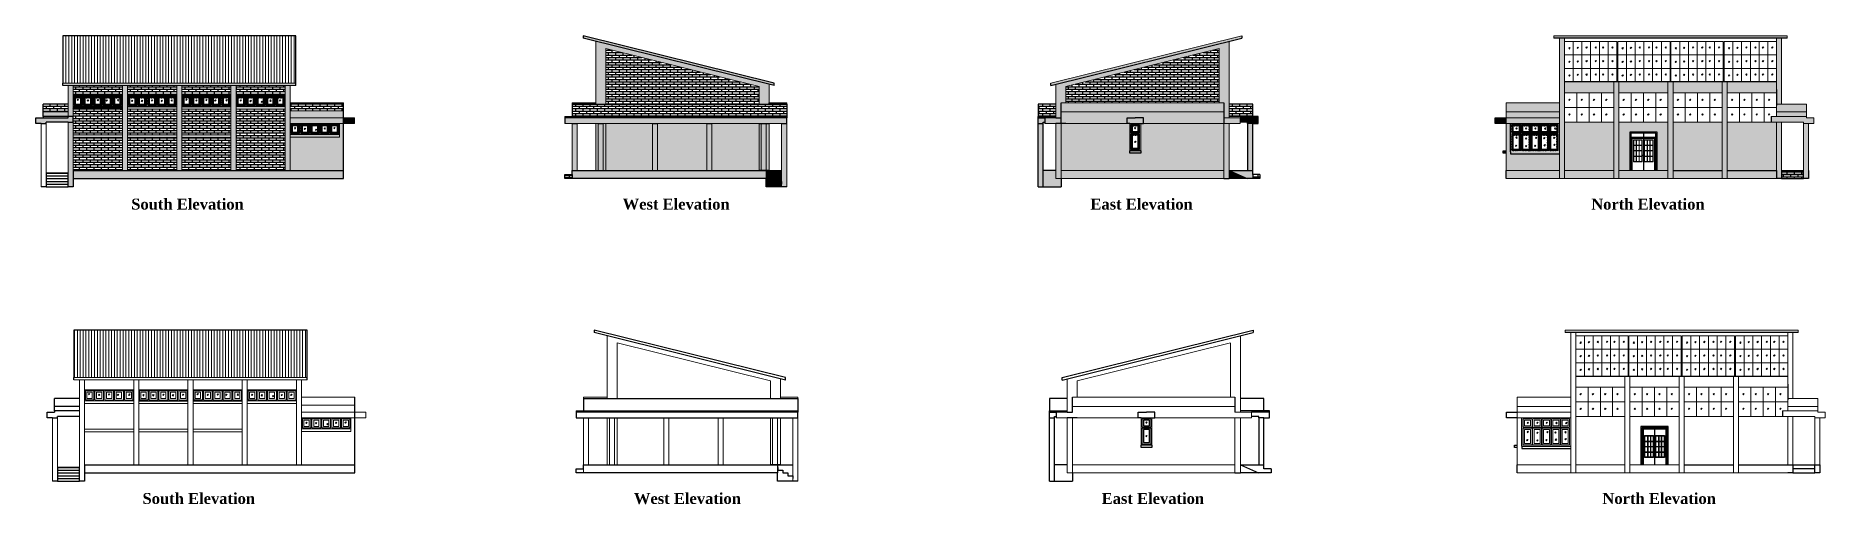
# Model space of a CAD drawing. Header units: inches. Extents: x -6800 to 96653, y -25814 to 17379.
# Drawn here: x 39326 to 43249, y -73 to 953 of the extents above; entities that cross this region are included whole.
import ezdxf

# ---------------------------------------------------------------- set-up
doc = ezdxf.new("R2010")
doc.units = ezdxf.units.IN
doc.header["$MEASUREMENT"] = 0
for name, color, linetype, lineweight in [('CARPINTERIA', 35, 'Continuous', 5), ('furniture', 44, 'Continuous', 15), ('Wall', 90, 'Continuous', 30), ('Win ele', 211, 'Continuous', 15), ('windows', 4, 'Continuous', 13)]:
    doc.layers.add(name, color=color, linetype=linetype, lineweight=lineweight)
doc.layers.add('doors', color=52, linetype='Continuous')
doc.styles.get("Standard").update_dxf_attribs({"font": 'arial.ttf'})
pattern_1 = [(0, (15229.343, -2657.8174), (0, 5.334), []), (90, (15229.343, -2657.8174), (-8, 5.334), [5.334, -5.334])]
pattern_2 = [(90, (15229.343, -2657.8174), (-6.25, 0), [])]
pattern_3 = [(45, (15229.34297, -2657.81744), (-0.08838834765, 0.08838834765), [])]

msp = doc.modelspace()

# ---------------------------------------------------------------- texts
at = {"transparency": 33554687, "char_height": 24, "attachment_point": 1}
for s, insert in [('{\\fTimes New Roman|b1|i0|c0|p18;South Elevation}', (39534.9, 596.1)), ('{\\fTimes New Roman|b1|i0|c0|p18;West Elevation}', (40612.2, 596.1)), ('{\\fTimes New Roman|b1|i0|c0|p18;East Elevation}', (41637.6, 596.1)), ('{\\fTimes New Roman|b1|i0|c0|p18;North Elevation}', (42735.6, 596.1)), ('{\\fTimes New Roman|b1|i0|c0|p18;South Elevation}', (39559.6, -48.8)), ('{\\fTimes New Roman|b1|i0|c0|p18;West Elevation}', (40636.9, -48.8)), ('{\\fTimes New Roman|b1|i0|c0|p18;East Elevation}', (41662.3, -48.8)), ('{\\fTimes New Roman|b1|i0|c0|p18;North Elevation}', (42760.2, -48.8))]:
    msp.add_mtext_dynamic_manual_height_columns(s, width=405.729, gutter_width=1, heights=[0], dxfattribs=dict(at, insert=insert))

# ---------------------------------------------------------------- blocks, each defined once
blk = doc.blocks.new('P142A')
for p, q in [((0.09, 1.61), (0.63, 1.61)), ((0.09, 1.59), (0.63, 1.59)), ((0.09, 1.27), (0.63, 1.27)), ((0.09, 1.25), (0.63, 1.25)), ((0.25, 1.94), (0.25, 1.61)), ((0.25, 1.59), (0.25, 1.27)), ((0.25, 1.25), (0.25, 0.92)), ((0.27, 1.94), (0.27, 1.61)), ((0.27, 1.59), (0.27, 1.27)), ((0.27, 1.25), (0.27, 0.92)), ((0.43, 1.94), (0.43, 1.61)), ((0.43, 1.59), (0.43, 1.27)), ((0.43, 1.25), (0.43, 0.92)), ((0.45, 1.94), (0.45, 1.61)), ((0.45, 1.59), (0.45, 1.27)), ((0.45, 1.25), (0.45, 0.92)), ((0.71, 2.03), (0.71, 0.01)), ((0.79, 1.61), (1.32, 1.61)), ((0.79, 1.59), (1.32, 1.59)), ((0.79, 1.27), (1.32, 1.27)), ((0.79, 1.25), (1.32, 1.25)), ((0.95, 1.94), (0.95, 1.61)), ((0.95, 1.59), (0.95, 1.27)), ((0.95, 1.25), (0.95, 0.92)), ((0.97, 1.94), (0.97, 1.61)), ((0.97, 1.59), (0.97, 1.27)), ((0.97, 1.25), (0.97, 0.92)), ((1.13, 1.94), (1.13, 1.61)), ((1.13, 1.59), (1.13, 1.27)), ((1.13, 1.25), (1.13, 0.92)), ((1.15, 1.94), (1.15, 1.61)), ((1.15, 1.59), (1.15, 1.27)), ((1.15, 1.25), (1.15, 0.92)), ((0.09, 0.92), (0.63, 0.92)), ((0.09, 0.9), (0.63, 0.9)), ((0.25, 0.91), (0.25, 0.58)), ((0.27, 0.91), (0.27, 0.58)), ((0.43, 0.91), (0.43, 0.58)), ((0.45, 0.91), (0.45, 0.58)), ((0.79, 0.92), (1.32, 0.92)), ((0.79, 0.9), (1.32, 0.9)), ((0.95, 0.91), (0.95, 0.58)), ((0.97, 0.91), (0.97, 0.58)), ((1.13, 0.91), (1.13, 0.58)), ((1.15, 0.91), (1.15, 0.58))]:
    blk.add_line(p, q)
for points in [[(-0.09, 0), (-0.09, 2.12), (1.51, 2.12), (1.51, 0)], [(-0.07, 0), (-0.07, 2.1), (1.49, 2.1), (1.49, 0)], [(-0.02, 0), (-0.02, 2.05), (1.44, 2.05), (1.44, 0)], [(0, 0), (0, 2.03), (1.42, 2.03), (1.42, 0)]]:
    blk.add_lwpolyline(points)
for points in [[(0.07, 0.56), (0.07, 1.95), (0.64, 1.95), (0.64, 0.56)], [(0.09, 0.58), (0.09, 1.93), (0.62, 1.93), (0.62, 0.58)], [(0.77, 0.56), (0.77, 1.95), (1.34, 1.95), (1.34, 0.56)], [(0.79, 0.58), (0.79, 1.93), (1.32, 1.93), (1.32, 0.58)]]:
    blk.add_lwpolyline(points, close=True)
for centre in [(0.67, 0.96), (0.74, 0.96)]:
    blk.add_circle(centre, 0.0256)

# ---------------------------------------------------------------- hatches: boundary and pattern name
at = {"true_color": 0xffffff, "transparency": 33554666}
h = msp.add_hatch(color=7, dxfattribs=at)
h.dxf.hatch_style = 1
h.paths.add_polyline_path([(43141.9, 851.6), (43033.9, 851.6), (43033.9, 827.6), (43141.9, 827.6), (43141.9, 834.8)])
h.paths.add_polyline_path([(43022.9, 851.6), (42914.9, 851.6), (42914.9, 827.6), (43022.9, 827.6)])
h.paths.add_polyline_path([(42903.9, 851.6), (42795.9, 851.6), (42795.9, 827.6), (42903.9, 827.6)])
h.paths.add_polyline_path([(42784.9, 851.6), (42676.9, 851.6), (42676.9, 827.6), (42784.9, 827.6)])
at = {"true_color": 0xffffff, "transparency": 33554646}
h = msp.add_hatch(dxfattribs=at)
h.set_pattern_fill('ANSI31')
h.set_pattern_definition(pattern_3)
h.paths.add_polyline_path([(39515.6, 797.9), (39429.2, 797.9), (39407.6, 797.9), (39407.6, 791.9), (39515.6, 791.9)])
h.paths.add_polyline_path([(39428.1, 819.9), (39409.6, 819.9), (39409.6, 799.9), (39428.1, 799.9)])
h.paths.add_polyline_path([(39424.2, 802.9), (39412.6, 802.9), (39412.6, 816.9), (39424.2, 816.9)], flags=16)
h.paths.add_polyline_path([(39449.7, 819.9), (39430.4, 819.9), (39430.4, 799.9), (39449.7, 799.9)])
h.paths.add_polyline_path([(39434.2, 816.9), (39445.8, 816.9), (39445.8, 802.9), (39434.2, 802.9)], flags=16)
h.paths.add_polyline_path([(39471.3, 819.9), (39452, 819.9), (39452, 799.9), (39471.3, 799.9)])
h.paths.add_polyline_path([(39455.8, 816.9), (39467.4, 816.9), (39467.4, 802.9), (39455.8, 802.9)], flags=16)
h.paths.add_polyline_path([(39513.7, 819.9), (39495.2, 819.9), (39495.2, 799.9), (39513.7, 799.9)])
h.paths.add_polyline_path([(39510.6, 802.9), (39499, 802.9), (39499, 816.9), (39510.6, 816.9)], flags=16)
h.paths.add_polyline_path([(39492.9, 819.9), (39473.6, 819.9), (39473.6, 799.9), (39492.9, 799.9)])
h.paths.add_polyline_path([(39489, 802.9), (39477.4, 802.9), (39477.4, 816.9), (39489, 816.9)], flags=16)
h.paths.add_polyline_path([(39547.1, 819.9), (39528.6, 819.9), (39528.6, 799.9), (39547.1, 799.9)])
h.paths.add_polyline_path([(39531.6, 816.9), (39543.2, 816.9), (39543.2, 802.9), (39531.6, 802.9)], flags=16)
h.paths.add_polyline_path([(39568.7, 819.9), (39549.4, 819.9), (39549.4, 799.9), (39568.7, 799.9)])
h.paths.add_polyline_path([(39553.2, 816.9), (39564.8, 816.9), (39564.8, 802.9), (39553.2, 802.9)], flags=16)
h.paths.add_polyline_path([(39590.3, 819.9), (39571, 819.9), (39571, 799.9), (39590.3, 799.9)])
h.paths.add_polyline_path([(39586.4, 802.9), (39574.8, 802.9), (39574.8, 816.9), (39586.4, 816.9)], flags=16)
h.paths.add_polyline_path([(39611.9, 819.9), (39592.6, 819.9), (39592.6, 799.9), (39611.9, 799.9)])
h.paths.add_polyline_path([(39596.4, 816.9), (39608, 816.9), (39608, 802.9), (39596.4, 802.9)], flags=16)
h.paths.add_polyline_path([(39632.7, 819.9), (39614.2, 819.9), (39614.2, 799.9), (39632.7, 799.9)])
h.paths.add_polyline_path([(39618, 816.9), (39629.6, 816.9), (39629.6, 802.9), (39618, 802.9)], flags=16)
h.paths.add_polyline_path([(39989.7, 758.9), (39971.2, 758.9), (39971.2, 738.9), (39989.7, 738.9)])
h.paths.add_polyline_path([(39986.6, 741.9), (39975, 741.9), (39975, 755.9), (39986.6, 755.9)], flags=16)
h.paths.add_polyline_path([(39968.9, 758.9), (39949.6, 758.9), (39949.6, 738.9), (39968.9, 738.9)])
h.paths.add_polyline_path([(39965, 741.9), (39953.4, 741.9), (39953.4, 755.9), (39965, 755.9)], flags=16)
h.paths.add_polyline_path([(39947.3, 758.9), (39928, 758.9), (39928, 738.9), (39947.3, 738.9)])
h.paths.add_polyline_path([(39943.4, 741.9), (39931.8, 741.9), (39931.8, 755.9), (39943.4, 755.9)], flags=16)
h.paths.add_polyline_path([(39925.7, 758.9), (39906.4, 758.9), (39906.4, 738.9), (39925.7, 738.9)])
h.paths.add_polyline_path([(39910.2, 741.9), (39910.2, 755.9), (39921.8, 755.9), (39921.8, 741.9)], flags=16)
h.paths.add_polyline_path([(39904.1, 758.9), (39885.6, 758.9), (39885.6, 738.9), (39904.1, 738.9)])
h.paths.add_polyline_path([(39888.6, 741.9), (39888.6, 755.9), (39900.2, 755.9), (39900.2, 741.9)], flags=16)
h.paths.add_polyline_path([(39870.7, 819.9), (39852.2, 819.9), (39852.2, 799.9), (39870.7, 799.9)])
h.paths.add_polyline_path([(39867.6, 816.9), (39867.6, 802.9), (39856, 802.9), (39856, 816.9)], flags=16)
h.paths.add_polyline_path([(39849.9, 819.9), (39830.6, 819.9), (39830.6, 799.9), (39849.9, 799.9)])
h.paths.add_polyline_path([(39846, 816.9), (39846, 802.9), (39834.4, 802.9), (39834.4, 816.9)], flags=16)
h.paths.add_polyline_path([(39828.3, 819.9), (39809, 819.9), (39809, 799.9), (39828.3, 799.9)])
h.paths.add_polyline_path([(39812.8, 816.9), (39824.4, 816.9), (39824.4, 802.9), (39812.8, 802.9)], flags=16)
h.paths.add_polyline_path([(39806.7, 819.9), (39787.4, 819.9), (39787.4, 799.9), (39806.7, 799.9)])
h.paths.add_polyline_path([(39802.8, 816.9), (39802.8, 802.9), (39791.2, 802.9), (39791.2, 816.9)], flags=16)
h.paths.add_polyline_path([(39785.1, 819.9), (39766.6, 819.9), (39766.6, 799.9), (39785.1, 799.9)])
h.paths.add_polyline_path([(39781.2, 816.9), (39781.2, 802.9), (39769.6, 802.9), (39769.6, 816.9)], flags=16)
h.paths.add_polyline_path([(39666.1, 819.9), (39647.6, 819.9), (39647.6, 799.9), (39666.1, 799.9)])
h.paths.add_polyline_path([(39662.2, 816.9), (39662.2, 802.9), (39650.6, 802.9), (39650.6, 816.9)], flags=16)
h.paths.add_polyline_path([(39687.7, 819.9), (39668.4, 819.9), (39668.4, 799.9), (39687.7, 799.9)])
h.paths.add_polyline_path([(39683.8, 816.9), (39683.8, 802.9), (39672.2, 802.9), (39672.2, 816.9)], flags=16)
h.paths.add_polyline_path([(39709.3, 819.9), (39690, 819.9), (39690, 799.9), (39709.3, 799.9)])
h.paths.add_polyline_path([(39705.4, 816.9), (39705.4, 802.9), (39693.8, 802.9), (39693.8, 816.9)], flags=16)
h.paths.add_polyline_path([(39730.9, 819.9), (39711.6, 819.9), (39711.6, 799.9), (39730.9, 799.9)])
h.paths.add_polyline_path([(39727, 816.9), (39727, 802.9), (39715.4, 802.9), (39715.4, 816.9)], flags=16)
h.paths.add_polyline_path([(39751.7, 819.9), (39733.2, 819.9), (39733.2, 799.9), (39751.7, 799.9)])
h.paths.add_polyline_path([(39748.6, 816.9), (39748.6, 802.9), (39737, 802.9), (39737, 816.9)], flags=16)
at = {"true_color": 0xffffff, "transparency": 33554651}
h = msp.add_hatch(color=7, dxfattribs=at)
h.dxf.hatch_style = 1
h.paths.add_polyline_path([(41929.9, 785.9), (41573.9, 785.9), (41573.9, 760.9), (41717.9, 760.9), (41717.9, 772.9), (41735.9, 772.9), (41753.9, 772.9), (41753.9, 760.9), (41929.9, 760.9)])
h.paths.add_polyline_path([(41965.9, 772.9), (41929.9, 772.9), (41929.9, 760.9), (41965.9, 760.9)])
h.paths.add_polyline_path([(41573.9, 772.9), (41561.9, 772.9), (41537.9, 772.9), (41537.9, 760.9), (41561.9, 760.9), (41573.9, 760.9)])
at = {"true_color": 0xffffff, "transparency": 33554620}
h = msp.add_hatch(color=7, dxfattribs=at)
h.dxf.hatch_style = 1
h.paths.add_polyline_path([(42665.9, 785.9), (42548.9, 785.9), (42548.9, 772.9), (42665.9, 772.9)])
at = {"true_color": 0xffffff, "transparency": 33554646}
h = msp.add_hatch(color=7, dxfattribs=at)
h.dxf.hatch_style = 1
h.paths.add_polyline_path([(43207.8, 785.9), (43141.9, 785.9), (43141.9, 775.9), (43207.8, 775.9)])
at = {"true_color": 0xffffff, "transparency": 33554562}
h = msp.add_hatch(color=7, dxfattribs=at)
h.dxf.hatch_style = 1
h.paths.add_polyline_path([(42005.4, 775.9), (41941.9, 775.9), (41941.9, 772.9), (41965.9, 772.9), (42005.4, 772.9)])
h.paths.add_polyline_path([(41561.9, 775.9), (41523.4, 775.9), (41523.4, 772.9), (41537.9, 772.9), (41561.9, 772.9)])
at = {"true_color": 0xffffff, "transparency": 33554511}
h = msp.add_hatch(color=7, dxfattribs=at)
h.dxf.hatch_style = 1
h.paths.add_polyline_path([(41993.4, 760.9), (41982.4, 760.9), (41982.4, 657.9), (41993.4, 657.9)])
h.paths.add_polyline_path([(41534.4, 760.9), (41523.4, 760.9), (41523.4, 621.9), (41534.4, 621.9)])
h.paths.add_polyline_path([(41537.9, 772.9), (41523.4, 772.9), (41523.4, 760.9), (41534.4, 760.9), (41534.4, 763.9), (41537.9, 763.9)])
h.paths.add_polyline_path([(41561.9, 657.9), (41534.4, 657.9), (41534.4, 621.9), (41567.4, 621.9), (41573.9, 621.9), (41573.9, 639.9), (41561.9, 639.9)])
at = {"true_color": 0xffffff, "transparency": 33554687}
h = msp.add_hatch(color=7, dxfattribs=at)
h.dxf.hatch_style = 1
h.paths.add_polyline_path([(41753.9, 772.9), (41735.9, 772.9), (41717.9, 772.9), (41717.9, 760.9), (41723.9, 760.9), (41747.9, 760.9), (41753.9, 760.9)])
h.paths.add_polyline_path([(41747.9, 700.9), (41723.9, 700.9), (41723.9, 695.9), (41747.9, 695.9)])
at = {"true_color": 0xffffff, "transparency": 33554646}
h = msp.add_hatch(dxfattribs=at)
h.set_pattern_fill('ANSI31')
h.set_pattern_definition(pattern_3)
h.paths.add_polyline_path([(41745.4, 738.4), (41726.4, 738.4), (41726.4, 703.4), (41745.4, 703.4)])
h.paths.add_polyline_path([(41742.4, 706.4), (41729.4, 706.4), (41729.4, 735.4), (41742.4, 735.4)], flags=16)
h.paths.add_polyline_path([(41745.4, 758.4), (41726.4, 758.4), (41726.4, 740.4), (41745.4, 740.4)])
h.paths.add_polyline_path([(41742.4, 743.4), (41729.4, 743.4), (41729.4, 755.4), (41742.4, 755.4)], flags=16)
h.paths.add_polyline_path([(42581.4, 738.4), (42561.4, 738.4), (42561.4, 701.4), (42581.4, 701.4)])
h.paths.add_polyline_path([(42577.8, 704.4), (42564.4, 704.4), (42564.4, 735.4), (42577.8, 735.4)], flags=16)
h.paths.add_polyline_path([(42602.2, 738.4), (42582.4, 738.4), (42582.4, 701.4), (42602.2, 701.4)])
h.paths.add_polyline_path([(42599.2, 735.4), (42599.2, 704.4), (42585.8, 704.4), (42585.8, 735.4)], flags=16)
h.paths.add_polyline_path([(42602.2, 758.4), (42582.4, 758.4), (42582.4, 740.4), (42602.2, 740.4)])
h.paths.add_polyline_path([(42585.8, 755.4), (42599.2, 755.4), (42599.2, 743.4), (42585.8, 743.4)], flags=16)
h.paths.add_polyline_path([(42581.4, 758.4), (42561.4, 758.4), (42561.4, 740.4), (42580.8, 740.4), (42581.4, 740.4)])
h.paths.add_polyline_path([(42577.8, 743.4), (42564.4, 743.4), (42564.4, 755.4), (42577.8, 755.4)], flags=16)
h.paths.add_polyline_path([(42622.6, 758.4), (42603.2, 758.4), (42603.2, 740.4), (42622.6, 740.4)])
h.paths.add_polyline_path([(42619.6, 743.4), (42606.2, 743.4), (42606.2, 755.4), (42619.6, 755.4)], flags=16)
h.paths.add_polyline_path([(42643, 758.4), (42623.6, 758.4), (42623.6, 740.4), (42643, 740.4)])
h.paths.add_polyline_path([(42626.6, 755.4), (42640, 755.4), (42640, 743.4), (42626.6, 743.4)], flags=16)
h.paths.add_polyline_path([(42663.4, 758.4), (42644, 758.4), (42644, 740.4), (42663.4, 740.4)])
h.paths.add_polyline_path([(42647, 755.4), (42660.4, 755.4), (42660.4, 743.4), (42647, 743.4)], flags=16)
h.paths.add_polyline_path([(42663.4, 738.4), (42644, 738.4), (42644, 701.4), (42663.4, 701.4)])
h.paths.add_polyline_path([(42647, 735.4), (42660.4, 735.4), (42660.4, 704.4), (42647, 704.4)], flags=16)
h.paths.add_polyline_path([(42643, 738.4), (42623.6, 738.4), (42623.6, 701.4), (42643, 701.4)])
h.paths.add_polyline_path([(42640, 704.4), (42626.6, 704.4), (42626.6, 735.4), (42640, 735.4)], flags=16)
h.paths.add_polyline_path([(42622.6, 738.4), (42603.2, 738.4), (42603.2, 701.4), (42622.6, 701.4)])
h.paths.add_polyline_path([(42619.6, 704.4), (42606.2, 704.4), (42606.2, 735.4), (42619.6, 735.4)], flags=16)
at = {"true_color": 0xffffff, "transparency": 33554546}
h = msp.add_hatch(color=7, dxfattribs=at)
h.dxf.hatch_style = 1
h.paths.add_polyline_path([(42005.4, 772.9), (41965.9, 772.9), (41965.9, 763.9), (41982.4, 763.9), (41982.4, 760.9), (41993.4, 760.9), (42005.4, 760.9)])
at = {"true_color": 0xffffff, "transparency": 33554610}
h = msp.add_hatch(color=7, dxfattribs=at)
h.dxf.hatch_style = 1
h.paths.add_polyline_path([(42548.9, 772.9), (42524.9, 772.9), (42524.9, 760.9), (42548.9, 760.9)])
at = {"true_color": 0xffffff, "transparency": 33554658}
h = msp.add_hatch(color=7, dxfattribs=at)
h.dxf.hatch_style = 1
h.paths.add_polyline_path([(42665.9, 772.9), (42548.9, 772.9), (42548.9, 760.9), (42665.9, 760.9)])
h = msp.add_hatch(color=7, dxfattribs=at)
h.dxf.hatch_style = 1
h.paths.add_polyline_path([(43223.9, 772.9), (43207.8, 772.9), (43207.8, 775.9), (43130.3, 775.9), (43130.3, 763.9), (43200.9, 763.9), (43200.9, 760.9), (43211.9, 760.9), (43223.9, 760.9)])
at = {"true_color": 0xffffff, "transparency": 33554646}
h = msp.add_hatch(color=7, dxfattribs=at)
h.dxf.hatch_style = 1
h.paths.add_polyline_path([(43211.9, 760.9), (43200.9, 760.9), (43200.9, 657.9), (43200.9, 639.9), (43211.9, 639.9), (43211.9, 657.9)])
h.paths.add_polyline_path([(43152.9, 763.9), (43141.9, 763.9), (43141.9, 657.9), (43141.9, 639.9), (43152.9, 639.9), (43152.9, 657.9)])
at = {"true_color": 0xffffff, "transparency": 33554610}
h = msp.add_hatch(color=7, dxfattribs=at)
h.dxf.hatch_style = 1
h.paths.add_polyline_path([(42548.9, 700.9), (42542.9, 700.9), (42542.9, 695.9), (42548.9, 695.9)])
at = {"true_color": 0xffffff, "transparency": 33554674}
h = msp.add_hatch(color=7, dxfattribs=at)
h.dxf.hatch_style = 1
h.paths.add_polyline_path([(42665.9, 698.9), (42558.9, 698.9), (42558.9, 693.9), (42665.9, 693.9)])
at = {"true_color": 0xffffff, "transparency": 33554666}
h = msp.add_hatch(color=7, dxfattribs=at)
h.dxf.hatch_style = 1
h.paths.add_polyline_path([(41929.9, 657.9), (41573.9, 657.9), (41573.9, 639.9), (41929.9, 639.9)])
at = {"true_color": 0xffffff, "transparency": 33554620}
h = msp.add_hatch(color=7, dxfattribs=at)
h.dxf.hatch_style = 1
h.paths.add_polyline_path([(41941.9, 657.9), (41941.9, 639.9), (41981.4, 639.9)])
at = {"true_color": 0xffffff, "transparency": 33554511}
h = msp.add_hatch(color=7, dxfattribs=at)
h.dxf.hatch_style = 1
h.paths.add_polyline_path([(41993.4, 648.9), (41993.4, 657.9), (41941.9, 657.9), (41981.4, 639.9), (41993.4, 639.9)])
at = {"true_color": 0xffffff, "transparency": 33554681}
h = msp.add_hatch(color=7, dxfattribs=at)
h.dxf.hatch_style = 1
h.paths.add_polyline_path([(43141.9, 657.9), (43033.9, 657.9), (43033.9, 639.9), (43141.9, 639.9)])
h.paths.add_polyline_path([(43022.9, 657.9), (42914.9, 657.9), (42914.9, 639.9), (43022.9, 639.9)])
h.paths.add_polyline_path([(42903.9, 657.9), (42795.9, 657.9), (42795.9, 639.9), (42903.9, 639.9)])
h.paths.add_polyline_path([(42784.9, 657.9), (42676.9, 657.9), (42676.9, 639.9), (42784.9, 639.9)])
h.paths.add_polyline_path([(42665.9, 657.9), (42548.9, 657.9), (42548.9, 639.9), (42665.9, 639.9)])
at = {"layer": 'Wall', "true_color": 0xed1f24, "transparency": 33554562}
h = msp.add_hatch(dxfattribs=at)
h.set_pattern_fill('AR-BRSTD', color=240, scale=2)
h.set_pattern_definition(pattern_1)
h.paths.add_polyline_path([(40575.3, 924.9), (40575.3, 802.9), (40911.3, 802.9), (40911.3, 841.5)])
h = msp.add_hatch(dxfattribs=at)
h.set_pattern_fill('AR-BRSTD', color=240, scale=2)
h.set_pattern_definition(pattern_1)
h.paths.add_polyline_path([(41919.9, 924.9), (41583.9, 841.5), (41583.9, 805.7), (41919.9, 805.7)])
at = {"layer": 'Wall', "true_color": 0xed1f24, "transparency": 33554651}
h = msp.add_hatch(dxfattribs=at)
h.set_pattern_fill('AR-BRSTD', color=240, scale=2)
h.set_pattern_definition(pattern_1)
h.paths.add_polyline_path([(39634.6, 843.9), (39526.6, 843.9), (39526.6, 821.9), (39634.6, 821.9)])
h.paths.add_polyline_path([(39753.6, 843.9), (39645.6, 843.9), (39645.6, 821.9), (39753.6, 821.9)])
h.paths.add_polyline_path([(39515.6, 843.9), (39407.6, 843.9), (39407.6, 821.9), (39429.2, 821.9), (39515.6, 821.9)])
h.paths.add_polyline_path([(39872.6, 843.9), (39764.6, 843.9), (39764.6, 821.9), (39872.6, 821.9)])
h.paths.add_polyline_path([(39872.6, 791.9), (39764.6, 791.9), (39764.6, 657.9), (39872.6, 657.9)])
h.paths.add_polyline_path([(39753.6, 791.9), (39645.6, 791.9), (39645.6, 735.9), (39753.6, 735.9)])
h.paths.add_polyline_path([(39753.6, 729.9), (39645.6, 729.9), (39645.6, 657.9), (39753.6, 657.9)])
h.paths.add_polyline_path([(39634.6, 729.9), (39526.6, 729.9), (39526.6, 657.9), (39634.6, 657.9)])
h.paths.add_polyline_path([(39634.6, 791.9), (39526.6, 791.9), (39526.6, 735.9), (39634.6, 735.9)])
h.paths.add_polyline_path([(39515.6, 791.9), (39407.6, 791.9), (39407.6, 735.9), (39515.6, 735.9)])
h.paths.add_polyline_path([(39515.6, 729.9), (39407.6, 729.9), (39407.6, 657.9), (39515.6, 657.9)])
h = msp.add_hatch(dxfattribs=at)
h.set_pattern_fill('AR-BRSTD', color=240, scale=2)
h.set_pattern_definition(pattern_1)
h.paths.add_polyline_path([(39396.6, 802.9), (39341.7, 802.9), (39341.7, 785.9), (39396.6, 785.9)])
at = {"layer": 'Wall', "true_color": 0xbaa52c, "transparency": 33554651}
h = msp.add_hatch(color=55, dxfattribs=at)
h.dxf.hatch_style = 1
h.paths.add_polyline_path([(39515.6, 821.9), (39429.2, 821.9), (39407.6, 821.9), (39407.6, 797.9), (39429.2, 797.9), (39515.6, 797.9)])
h.paths.add_polyline_path([(39430.4, 819.9), (39449.7, 819.9), (39449.7, 799.9), (39430.4, 799.9)], flags=16)
h.paths.add_polyline_path([(39428.1, 819.9), (39428.1, 799.9), (39409.6, 799.9), (39409.6, 819.9)], flags=16)
h.paths.add_polyline_path([(39434.2, 816.9), (39445.8, 816.9), (39445.8, 802.9), (39434.2, 802.9)], flags=0)
h.paths.add_polyline_path([(39424.2, 816.9), (39424.2, 802.9), (39412.6, 802.9), (39412.6, 816.9)], flags=0)
h.paths.add_polyline_path([(39452, 819.9), (39471.3, 819.9), (39471.3, 799.9), (39452, 799.9)], flags=16)
h.paths.add_polyline_path([(39455.8, 816.9), (39467.4, 816.9), (39467.4, 802.9), (39455.8, 802.9)], flags=0)
h.paths.add_polyline_path([(39473.6, 819.9), (39492.9, 819.9), (39492.9, 799.9), (39473.6, 799.9)], flags=16)
h.paths.add_polyline_path([(39477.4, 816.9), (39489, 816.9), (39489, 802.9), (39477.4, 802.9)], flags=0)
h.paths.add_polyline_path([(39495.2, 819.9), (39513.7, 819.9), (39513.7, 799.9), (39495.2, 799.9)], flags=16)
h.paths.add_polyline_path([(39499, 816.9), (39510.6, 816.9), (39510.6, 802.9), (39499, 802.9)], flags=0)
h.paths.add_polyline_path([(39634.6, 821.9), (39526.6, 821.9), (39526.6, 797.9), (39634.6, 797.9)])
h.paths.add_polyline_path([(39547.1, 819.9), (39547.1, 799.9), (39528.6, 799.9), (39528.6, 819.9)], flags=16)
h.paths.add_polyline_path([(39531.6, 816.9), (39543.2, 816.9), (39543.2, 802.9), (39531.6, 802.9)], flags=0)
h.paths.add_polyline_path([(39549.4, 819.9), (39568.7, 819.9), (39568.7, 799.9), (39549.4, 799.9)], flags=16)
h.paths.add_polyline_path([(39553.2, 816.9), (39564.8, 816.9), (39564.8, 802.9), (39553.2, 802.9)], flags=0)
h.paths.add_polyline_path([(39571, 819.9), (39590.3, 819.9), (39590.3, 799.9), (39571, 799.9)], flags=16)
h.paths.add_polyline_path([(39574.8, 816.9), (39586.4, 816.9), (39586.4, 802.9), (39574.8, 802.9)], flags=0)
h.paths.add_polyline_path([(39592.6, 819.9), (39611.9, 819.9), (39611.9, 799.9), (39592.6, 799.9)], flags=16)
h.paths.add_polyline_path([(39596.4, 816.9), (39608, 816.9), (39608, 802.9), (39596.4, 802.9)], flags=0)
h.paths.add_polyline_path([(39614.2, 819.9), (39632.7, 819.9), (39632.7, 799.9), (39614.2, 799.9)], flags=16)
h.paths.add_polyline_path([(39618, 816.9), (39629.6, 816.9), (39629.6, 802.9), (39618, 802.9)], flags=0)
h.paths.add_polyline_path([(39753.6, 821.9), (39645.6, 821.9), (39645.6, 797.9), (39753.6, 797.9)])
h.paths.add_polyline_path([(39687.7, 819.9), (39687.7, 799.9), (39668.4, 799.9), (39668.4, 819.9)], flags=16)
h.paths.add_polyline_path([(39690, 819.9), (39709.3, 819.9), (39709.3, 799.9), (39690, 799.9)], flags=16)
h.paths.add_polyline_path([(39683.8, 816.9), (39683.8, 802.9), (39672.2, 802.9), (39672.2, 816.9)], flags=0)
h.paths.add_polyline_path([(39693.8, 816.9), (39705.4, 816.9), (39705.4, 802.9), (39693.8, 802.9)], flags=0)
h.paths.add_polyline_path([(39666.1, 819.9), (39666.1, 799.9), (39647.6, 799.9), (39647.6, 819.9)], flags=16)
h.paths.add_polyline_path([(39711.6, 819.9), (39730.9, 819.9), (39730.9, 799.9), (39711.6, 799.9)], flags=16)
h.paths.add_polyline_path([(39662.2, 816.9), (39662.2, 802.9), (39650.6, 802.9), (39650.6, 816.9)], flags=0)
h.paths.add_polyline_path([(39715.4, 816.9), (39727, 816.9), (39727, 802.9), (39715.4, 802.9)], flags=0)
h.paths.add_polyline_path([(39733.2, 819.9), (39751.7, 819.9), (39751.7, 799.9), (39733.2, 799.9)], flags=16)
h.paths.add_polyline_path([(39737, 816.9), (39748.6, 816.9), (39748.6, 802.9), (39737, 802.9)], flags=0)
h.paths.add_polyline_path([(39872.6, 821.9), (39764.6, 821.9), (39764.6, 797.9), (39872.6, 797.9)])
h.paths.add_polyline_path([(39787.4, 819.9), (39806.7, 819.9), (39806.7, 799.9), (39787.4, 799.9)], flags=16)
h.paths.add_polyline_path([(39785.1, 819.9), (39785.1, 799.9), (39766.6, 799.9), (39766.6, 819.9)], flags=16)
h.paths.add_polyline_path([(39791.2, 816.9), (39802.8, 816.9), (39802.8, 802.9), (39791.2, 802.9)], flags=0)
h.paths.add_polyline_path([(39781.2, 816.9), (39781.2, 802.9), (39769.6, 802.9), (39769.6, 816.9)], flags=0)
h.paths.add_polyline_path([(39809, 819.9), (39828.3, 819.9), (39828.3, 799.9), (39809, 799.9)], flags=16)
h.paths.add_polyline_path([(39812.8, 816.9), (39824.4, 816.9), (39824.4, 802.9), (39812.8, 802.9)], flags=0)
h.paths.add_polyline_path([(39830.6, 819.9), (39849.9, 819.9), (39849.9, 799.9), (39830.6, 799.9)], flags=16)
h.paths.add_polyline_path([(39834.4, 816.9), (39846, 816.9), (39846, 802.9), (39834.4, 802.9)], flags=0)
h.paths.add_polyline_path([(39852.2, 819.9), (39870.7, 819.9), (39870.7, 799.9), (39852.2, 799.9)], flags=16)
h.paths.add_polyline_path([(39856, 816.9), (39867.6, 816.9), (39867.6, 802.9), (39856, 802.9)], flags=0)
h.paths.add_polyline_path([(42665.9, 760.9), (42558.9, 760.9), (42558.9, 698.9), (42665.9, 698.9)])
h.paths.add_polyline_path([(42582.4, 758.6), (42602.2, 758.4), (42602.2, 740.4), (42603.2, 740.4), (42603.2, 758.4), (42622.6, 758.4), (42622.6, 740.4), (42623.6, 740.4), (42623.6, 758.4), (42643, 758.4), (42643, 740.4), (42644, 740.4), (42644, 758.4), (42663.4, 758.4), (42663.4, 740.4), (42643, 740.4), (42622.6, 740.4), (42602.2, 740.4), (42580.8, 740.4), (42561.4, 740.4), (42561.4, 758.4), (42581.4, 758.5), (42581.4, 740.4), (42582.4, 740.4)], flags=16)
h.paths.add_polyline_path([(42585.1, 755.4), (42599.2, 755.4), (42599.2, 743.4), (42585.1, 743.4)], flags=0)
h.paths.add_polyline_path([(42578.5, 755.4), (42578.5, 743.4), (42564.4, 743.4), (42564.4, 755.4)], flags=0)
h.paths.add_polyline_path([(42602.2, 738.4), (42622.6, 738.4), (42643, 738.4), (42663.4, 738.4), (42663.4, 701.4), (42644, 701.4), (42644, 738.4), (42643, 738.4), (42643, 701.4), (42623.6, 701.4), (42623.6, 738.4), (42622.6, 738.4), (42622.6, 701.4), (42603.2, 701.4), (42603.2, 738.4), (42602.2, 738.4), (42602.2, 701.4), (42582.4, 701.4), (42582.4, 738.4), (42581.4, 738.4), (42581.4, 701.4), (42561.4, 701.4), (42561.4, 738.4), (42580.8, 738.4)], flags=16)
h.paths.add_polyline_path([(42606.2, 755.4), (42619.6, 755.4), (42619.6, 743.4), (42606.2, 743.4)], flags=0)
h.paths.add_polyline_path([(42585, 735.2), (42599.2, 735.4), (42599.2, 704.4), (42585, 704.2)], flags=0)
h.paths.add_polyline_path([(42578.6, 735.4), (42578.6, 704.4), (42564.4, 704.4), (42564.4, 735.4)], flags=0)
h.paths.add_polyline_path([(42606.2, 735.4), (42619.6, 735.4), (42619.6, 704.4), (42606.2, 704.4)], flags=0)
h.paths.add_polyline_path([(42626.6, 755.4), (42640, 755.4), (42640, 743.4), (42626.6, 743.4)], flags=0)
h.paths.add_polyline_path([(42626.6, 735.4), (42640, 735.4), (42640, 704.4), (42626.6, 704.4)], flags=0)
h.paths.add_polyline_path([(42644, 758.4), (42663.4, 758.4), (42663.4, 740.4), (42644, 740.4)], flags=0)
h.paths.add_polyline_path([(42647, 755.4), (42660.4, 755.4), (42660.4, 743.4), (42647, 743.4)], flags=0)
h.paths.add_polyline_path([(42644, 738.4), (42663.4, 738.4), (42663.4, 701.4), (42644, 701.4)], flags=0)
h.paths.add_polyline_path([(42647, 735.4), (42660.4, 735.4), (42660.4, 704.4), (42647, 704.4)], flags=0)
h.paths.add_polyline_path([(42879.9, 741.9), (42819.9, 741.9), (42819.9, 657.9), (42822.4, 657.9), (42822.4, 739.4), (42877.4, 739.4), (42877.4, 657.9), (42879.9, 657.9)])
at = {"layer": 'Wall', "true_color": 0xed1f24, "transparency": 33554651}
h = msp.add_hatch(dxfattribs=at)
h.set_pattern_fill('AR-BRSTD', color=240, scale=2)
h.set_pattern_definition(pattern_1)
h.paths.add_polyline_path([(40000.6, 760.9), (39991.6, 760.9), (39991.6, 736.9), (39991.6, 730.9), (39883.6, 730.9), (39883.6, 657.9), (40000.6, 657.9)])
h.paths.add_polyline_path([(40911.3, 760.9), (40807.8, 760.9), (40807.8, 657.9), (40911.3, 657.9)])
h.paths.add_polyline_path([(40796.8, 760.9), (40688.8, 760.9), (40688.8, 657.9), (40796.8, 657.9)])
h.paths.add_polyline_path([(40677.8, 760.9), (40575.3, 760.9), (40575.3, 657.9), (40677.8, 657.9)])
h.paths.add_polyline_path([(40881.9, 802.9), (40636.5, 802.9), (40575.3, 802.9), (40911.3, 802.9)])
h.paths.add_polyline_path([(41929.9, 760.9), (41747.9, 760.9), (41747.9, 700.9), (41747.9, 695.9), (41723.9, 695.9), (41723.9, 700.9), (41723.9, 760.9), (41717.9, 760.9), (41573.9, 760.9), (41573.9, 657.9), (41929.9, 657.9)])
h.paths.add_polyline_path([(41908.9, 805.7), (41605.9, 805.7), (41583.9, 805.7), (41919.9, 805.7)], flags=16)
h.paths.add_polyline_path([(41929.9, 805.7), (41573.9, 805.7), (41573.9, 785.9), (41929.9, 785.9)])
h.paths.add_polyline_path([(42784.9, 763.9), (42676.9, 763.9), (42676.9, 657.9), (42784.9, 657.9)])
h.paths.add_polyline_path([(42903.9, 763.9), (42795.9, 763.9), (42795.9, 657.9), (42819.9, 657.9), (42819.9, 741.9), (42879.9, 741.9), (42879.9, 657.9), (42903.9, 657.9)])
h.paths.add_polyline_path([(43022.9, 763.9), (42914.9, 763.9), (42914.9, 657.9), (43022.9, 657.9)])
h.paths.add_polyline_path([(43141.9, 763.9), (43130.3, 763.9), (43033.9, 763.9), (43033.9, 657.9), (43141.9, 657.9)])
h.paths.add_polyline_path([(43207.8, 802.9), (43141.9, 802.9), (43141.9, 800.4), (43141.9, 785.9), (43207.8, 785.9)])
h.paths.add_polyline_path([(42665.9, 805.7), (42548.9, 805.7), (42548.9, 785.9), (42665.9, 785.9)])
h.paths.add_polyline_path([(42558.9, 760.9), (42548.9, 760.9), (42548.9, 657.9), (42665.9, 657.9), (42665.9, 693.9), (42558.9, 693.9), (42558.9, 698.9)])
h = msp.add_hatch(dxfattribs=at)
h.set_pattern_fill('AR-BRSTD', color=240, scale=2)
h.set_pattern_definition(pattern_1)
h.paths.add_polyline_path([(40000.6, 805.7), (39883.6, 805.7), (39883.6, 788.7), (40000.6, 788.7)])
at = {"layer": 'Wall', "true_color": 0xed1f24, "transparency": 33554562}
h = msp.add_hatch(dxfattribs=at)
h.set_pattern_fill('AR-BRSTD', color=240, scale=2)
h.set_pattern_definition(pattern_1)
h.paths.add_polyline_path([(40971.8, 805.7), (40933.3, 805.7), (40933.3, 802.9), (40971.8, 802.9)])
h.paths.add_polyline_path([(40553.3, 805.7), (40501.8, 805.7), (40501.8, 802.9), (40553.3, 802.9)])
at = {"layer": 'Wall', "true_color": 0xed1f24, "transparency": 33554651}
h = msp.add_hatch(dxfattribs=at)
h.set_pattern_fill('AR-BRSTD', color=240, scale=2)
h.set_pattern_definition(pattern_1)
h.paths.add_polyline_path([(40971.8, 802.9), (40501.8, 802.9), (40501.8, 775.9), (40971.8, 775.9)])
at = {"layer": 'Wall', "true_color": 0xed1f24, "transparency": 33554562}
h = msp.add_hatch(dxfattribs=at)
h.set_pattern_fill('AR-BRSTD', color=240, scale=2)
h.set_pattern_definition(pattern_1)
h.paths.add_polyline_path([(41561.9, 802.8), (41523.4, 802.8), (41523.4, 775.9), (41561.9, 775.9)])
h = msp.add_hatch(dxfattribs=at)
h.set_pattern_fill('AR-BRSTD', color=240, scale=2)
h.set_pattern_definition(pattern_1)
h.paths.add_polyline_path([(41993.4, 802.9), (41941.9, 802.9), (41941.9, 775.9), (41993.4, 775.9)])
at = {"layer": 'Wall', "true_color": 0xbaa52c, "transparency": 33554651}
h = msp.add_hatch(color=55, dxfattribs=at)
h.dxf.hatch_style = 1
h.paths.add_polyline_path([(39991.6, 760.9), (39883.6, 760.9), (39883.6, 736.9), (39991.6, 736.9)])
h.paths.add_polyline_path([(39971.2, 738.9), (39971.2, 758.9), (39989.7, 758.9), (39989.7, 738.9)], flags=16)
h.paths.add_polyline_path([(39975, 741.9), (39975, 755.9), (39986.6, 755.9), (39986.6, 741.9)], flags=0)
h.paths.add_polyline_path([(39968.9, 738.9), (39949.6, 738.9), (39949.6, 758.9), (39968.9, 758.9)], flags=16)
h.paths.add_polyline_path([(39965, 741.9), (39953.4, 741.9), (39953.4, 755.9), (39965, 755.9)], flags=0)
h.paths.add_polyline_path([(39947.3, 738.9), (39928, 738.9), (39928, 758.9), (39947.3, 758.9)], flags=16)
h.paths.add_polyline_path([(39943.4, 741.9), (39931.8, 741.9), (39931.8, 755.9), (39943.4, 755.9)], flags=0)
h.paths.add_polyline_path([(39925.7, 738.9), (39906.4, 738.9), (39906.4, 758.9), (39925.7, 758.9)], flags=16)
h.paths.add_polyline_path([(39921.8, 741.9), (39910.2, 741.9), (39910.2, 755.9), (39921.8, 755.9)], flags=0)
h.paths.add_polyline_path([(39904.1, 738.9), (39885.6, 738.9), (39885.6, 758.9), (39904.1, 758.9)], flags=16)
h.paths.add_polyline_path([(39900.2, 741.9), (39888.6, 741.9), (39888.6, 755.9), (39900.2, 755.9)], flags=0)
h = msp.add_hatch(color=55, dxfattribs=at)
h.dxf.hatch_style = 1
h.paths.add_polyline_path([(41747.9, 760.9), (41723.9, 760.9), (41723.9, 700.9), (41747.9, 700.9)])
h.paths.add_polyline_path([(41726.4, 758.4), (41745.4, 758.4), (41745.4, 740.4), (41726.4, 740.4)], flags=16)
h.paths.add_polyline_path([(41729.4, 743.4), (41729.4, 755.4), (41742.4, 755.4), (41742.4, 743.4)], flags=0)
h.paths.add_polyline_path([(41726.4, 738.4), (41745.4, 738.4), (41745.4, 703.4), (41726.4, 703.4)], flags=16)
h.paths.add_polyline_path([(41729.4, 735.4), (41742.4, 735.4), (41742.4, 706.4), (41729.4, 706.4)], flags=0)
at = {"layer": 'Wall', "true_color": 0xed1f24, "transparency": 33554651}
h = msp.add_hatch(dxfattribs=at)
h.set_pattern_fill('AR-BRSTD', color=240, scale=1.5)
h.set_pattern_definition([(0, (15229.343, -2657.8174), (0, 4.0005), []), (90, (15229.343, -2657.8174), (-6, 4.0005), [4.0005, -4.0005])])
h.paths.add_polyline_path([(40501.8, 648.9), (40485.8, 648.9), (40485.8, 639.9), (40501.8, 639.9)])
at = {"layer": 'Wall', "true_color": 0xed1f24, "transparency": 33554562}
h = msp.add_hatch(dxfattribs=at)
h.set_pattern_fill('AR-BRSTD', color=240, scale=2)
h.set_pattern_definition(pattern_1)
h.paths.add_polyline_path([(42009.4, 648.9), (41993.4, 648.9), (41993.4, 639.9), (42009.4, 639.9)])
at = {"layer": 'Wall', "true_color": 0xed1f24, "transparency": 33554651}
h = msp.add_hatch(dxfattribs=at)
h.set_pattern_fill('AR-BRSTD', color=240, scale=2)
h.set_pattern_definition(pattern_1)
h.paths.add_polyline_path([(43200.9, 648.9), (43152.9, 648.9), (43152.9, 639.9), (43200.9, 639.9)])
h.paths.add_polyline_path([(43200.9, 657.9), (43152.9, 657.9), (43152.9, 648.9), (43200.9, 648.9)])
at = {"layer": 'Win ele', "transparency": 33554526}
h = msp.add_hatch(color=256, dxfattribs=at)
h.dxf.hatch_style = 1
h.paths.add_polyline_path([(39526.6, 843.9), (39515.6, 843.9), (39515.6, 657.9), (39526.6, 657.9)])
h.paths.add_polyline_path([(39645.6, 843.9), (39634.6, 843.9), (39634.6, 657.9), (39645.6, 657.9)])
h.paths.add_polyline_path([(39764.6, 843.9), (39753.6, 843.9), (39753.6, 657.9), (39764.6, 657.9)])
h.paths.add_polyline_path([(39883.6, 843.9), (39872.6, 843.9), (39872.6, 657.9), (39883.6, 657.9)])
h.paths.add_polyline_path([(42676.9, 947.5), (42665.9, 947.5), (42665.9, 639.9), (42676.9, 639.9)])
h.paths.add_polyline_path([(42795.9, 851.6), (42793.6, 851.6), (42784.9, 851.6), (42784.9, 639.9), (42795.9, 639.9)])
h.paths.add_polyline_path([(42914.9, 851.6), (42910.4, 851.6), (42903.9, 851.6), (42903.9, 639.9), (42914.9, 639.9)])
h.paths.add_polyline_path([(43033.9, 851.6), (43027.1, 851.6), (43022.9, 851.6), (43022.9, 639.9), (43033.9, 639.9)])
h.paths.add_polyline_path([(43152.9, 947.5), (43141.9, 947.5), (43141.9, 802.9), (43152.9, 802.9)])
h = msp.add_hatch(color=256, dxfattribs=at)
h.dxf.hatch_style = 1
h.paths.add_polyline_path([(40933.3, 846.4), (40553.3, 940.6), (40553.3, 802.9), (40575.3, 802.9), (40575.3, 924.9), (40911.3, 841.5), (40911.3, 802.9), (40933.3, 802.9)])
h.paths.add_polyline_path([(40933.3, 760.9), (40926.8, 760.9), (40926.8, 657.9), (40933.3, 657.9)])
h.paths.add_polyline_path([(40915.8, 760.9), (40911.3, 760.9), (40911.3, 657.9), (40915.8, 657.9)])
h = msp.add_hatch(color=256, dxfattribs=at)
h.dxf.hatch_style = 1
h.paths.add_polyline_path([(41941.9, 940.6), (41561.9, 846.4), (41561.9, 772.9), (41573.9, 772.9), (41573.9, 805.7), (41583.9, 805.7), (41583.9, 841.5), (41919.9, 924.9), (41919.9, 805.7), (41929.9, 805.7), (41929.9, 772.9), (41941.9, 772.9)])
h.paths.add_polyline_path([(41941.9, 760.9), (41929.9, 760.9), (41929.9, 639.9), (41941.9, 639.9), (41941.9, 657.9)])
h.paths.add_polyline_path([(41573.9, 760.9), (41561.9, 760.9), (41561.9, 639.9), (41573.9, 639.9)])
h = msp.add_hatch(color=256, dxfattribs=at)
h.dxf.hatch_style = 1
h.paths.add_polyline_path([(39407.6, 843.9), (39396.6, 843.9), (39396.6, 775.9), (39407.6, 775.9)])
h = msp.add_hatch(color=256, dxfattribs=at)
h.dxf.hatch_style = 1
h.paths.add_polyline_path([(39396.6, 785.9), (39341.7, 785.9), (39341.7, 775.9), (39396.6, 775.9)])
h = msp.add_hatch(color=256, dxfattribs=at)
h.dxf.hatch_style = 1
h.paths.add_polyline_path([(39634.6, 797.9), (39526.6, 797.9), (39526.6, 791.9), (39634.6, 791.9)])
h.paths.add_polyline_path([(39753.6, 797.9), (39645.6, 797.9), (39645.6, 791.9), (39753.6, 791.9)])
h.paths.add_polyline_path([(39872.6, 797.9), (39764.6, 797.9), (39764.6, 791.9), (39872.6, 791.9)])
h.paths.add_polyline_path([(39634.6, 735.9), (39526.6, 735.9), (39526.6, 729.9), (39634.6, 729.9)])
h.paths.add_polyline_path([(39753.6, 735.9), (39645.6, 735.9), (39645.6, 729.9), (39753.6, 729.9)])
h.paths.add_polyline_path([(39515.6, 735.9), (39407.6, 735.9), (39407.6, 729.9), (39515.6, 729.9)])
h.paths.add_polyline_path([(39991.6, 736.9), (39883.6, 736.9), (39883.6, 730.9), (39991.6, 730.9)])
h = msp.add_hatch(color=256, dxfattribs=at)
h.dxf.hatch_style = 1
h.paths.add_polyline_path([(40000.6, 788.7), (39883.6, 788.7), (39883.6, 772.9), (40000.6, 772.9)])
h = msp.add_hatch(color=256, dxfattribs=at)
h.dxf.hatch_style = 1
h.paths.add_polyline_path([(39396.6, 772.9), (39341.7, 772.9), (39325.6, 772.9), (39325.6, 760.9), (39337.6, 760.9), (39348.6, 760.9), (39348.6, 763.9), (39396.6, 763.9)])
h.paths.add_polyline_path([(39407.6, 775.9), (39396.6, 775.9), (39396.6, 763.9), (39407.6, 763.9)])
h = msp.add_hatch(color=256, dxfattribs=at)
h.dxf.hatch_style = 1
h.paths.add_polyline_path([(39396.6, 775.9), (39341.7, 775.9), (39341.7, 772.9), (39396.6, 772.9)])
h = msp.add_hatch(color=256, dxfattribs=at)
h.dxf.hatch_style = 1
h.paths.add_polyline_path([(39407.6, 763.9), (39396.6, 763.9), (39396.6, 639.9), (39396.6, 621.9), (39407.6, 621.9), (39407.6, 657.9)])
h = msp.add_hatch(color=256, dxfattribs=at)
h.dxf.hatch_style = 1
h.paths.add_polyline_path([(40000.6, 772.9), (39883.6, 772.9), (39883.6, 760.9), (39991.6, 760.9), (40000.6, 760.9)])
h = msp.add_hatch(color=256, dxfattribs=at)
h.dxf.hatch_style = 1
h.paths.add_polyline_path([(40024.6, 772.9), (40000.6, 772.9), (40000.6, 760.9), (40024.6, 760.9)])
h = msp.add_hatch(color=256, dxfattribs=at)
h.dxf.hatch_style = 1
h.paths.add_polyline_path([(40971.8, 775.9), (40485.8, 775.9), (40485.8, 772.9), (40971.8, 772.9)])
h = msp.add_hatch(color=256, dxfattribs=at)
h.dxf.hatch_style = 1
h.paths.add_polyline_path([(40971.8, 772.9), (40485.8, 772.9), (40485.8, 760.9), (40971.8, 760.9)])
h = msp.add_hatch(color=256, dxfattribs=at)
h.dxf.hatch_style = 1
h.paths.add_polyline_path([(40512.8, 760.9), (40501.8, 760.9), (40501.8, 657.9), (40512.8, 657.9)])
h.paths.add_polyline_path([(40971.8, 760.9), (40960.8, 760.9), (40960.8, 621.9), (40971.8, 621.9)])
h.paths.add_polyline_path([(40926.8, 760.9), (40915.8, 760.9), (40915.8, 657.9), (40926.8, 657.9)])
h.paths.add_polyline_path([(40569.8, 760.9), (40558.8, 760.9), (40558.8, 657.9), (40569.8, 657.9)])
h.paths.add_polyline_path([(40688.8, 760.9), (40677.8, 760.9), (40677.8, 657.9), (40688.8, 657.9)])
h.paths.add_polyline_path([(40807.8, 760.9), (40796.8, 760.9), (40796.8, 657.9), (40807.8, 657.9)])
h = msp.add_hatch(color=256, dxfattribs=at)
h.dxf.hatch_style = 1
h.paths.add_polyline_path([(40558.8, 760.9), (40553.3, 760.9), (40553.3, 657.9), (40558.8, 657.9)])
h.paths.add_polyline_path([(40575.3, 760.9), (40569.8, 760.9), (40569.8, 657.9), (40575.3, 657.9)])
h = msp.add_hatch(color=256, dxfattribs=at)
h.dxf.hatch_style = 1
h.paths.add_polyline_path([(40000.6, 657.9), (39883.6, 657.9), (39407.6, 657.9), (39407.6, 639.9), (39872.6, 639.9), (40000.6, 639.9)])
h = msp.add_hatch(color=256, dxfattribs=at)
h.dxf.hatch_style = 1
h.paths.add_polyline_path([(40926.8, 657.9), (40501.8, 657.9), (40501.8, 648.9), (40501.8, 639.9), (40915.8, 639.9), (40926.8, 639.9)])
h = msp.add_hatch(color=256, dxfattribs=at)
h.dxf.hatch_style = 1
h.paths.add_polyline_path([(40960.8, 657.9), (40926.8, 657.9), (40926.8, 651.9), (40927.8, 651.9), (40927.8, 645.9), (40938.8, 645.9), (40938.8, 639.9), (40949.8, 639.9), (40949.8, 633.9), (40960.8, 633.9)])
h = msp.add_hatch(color=256, dxfattribs=at)
h.dxf.hatch_style = 1
h.paths.add_polyline_path([(40960.8, 633.9), (40949.8, 633.9), (40949.8, 639.9), (40938.8, 639.9), (40938.8, 645.9), (40927.8, 645.9), (40927.8, 651.9), (40926.8, 651.9), (40926.8, 639.9), (40926.9, 621.9), (40960.8, 621.9)])
at = {"layer": 'windows', "transparency": 33554687}
h = msp.add_hatch(dxfattribs=at)
h.set_pattern_fill('ANSI31', color=0, scale=50, angle=45)
h.set_pattern_definition(pattern_2)
h.paths.add_polyline_path([(39895.6, 952.8), (39384.6, 952.8), (39384.6, 848.9), (39895.6, 848.9)])
at = {"layer": 'windows', "true_color": 0xc7c8ca, "transparency": 33554687}
h = msp.add_hatch(color=9, dxfattribs=at)
h.dxf.hatch_style = 1
h.paths.add_polyline_path([(40525.5, 952.8), (40525.5, 947.5), (40944.3, 843.6), (40944.3, 848.9)])
h.paths.add_polyline_path([(41969.8, 947.5), (41969.8, 952.8), (41551, 848.9), (41551, 843.6)])
h.paths.add_polyline_path([(43164.9, 952.8), (42653.9, 952.8), (42653.9, 947.5), (43164.9, 947.5)])
h = msp.add_hatch(color=9, dxfattribs=at)
h.dxf.hatch_style = 1
h.paths.add_polyline_path([(39895.6, 848.9), (39384.6, 848.9), (39384.6, 843.9), (39895.6, 843.9)])
at = {"layer": 'windows', "transparency": 33554687}
h = msp.add_hatch(dxfattribs=at)
h.set_pattern_fill('ANSI31', color=0, scale=50, angle=45)
h.set_pattern_definition(pattern_2)
h.paths.add_polyline_path([(39920.3, 307.9), (39409.3, 307.9), (39409.3, 204), (39920.3, 204)])

# ---------------------------------------------------------------- linework, layer by layer
at = {"transparency": 33554687}
for p, q in [((39895.6, 952.8), (39384.6, 952.8)), ((39384.6, 952.8), (39384.6, 848.9)), ((39895.6, 848.9), (39895.6, 952.8)), ((40944.3, 848.9), (40525.5, 952.8)), ((40525.5, 952.8), (40525.5, 947.5)), ((40944.3, 843.6), (40525.5, 947.5)), ((41551, 843.6), (41969.8, 947.5)), ((41969.8, 952.8), (41969.8, 947.5)), ((43164.9, 947.5), (42653.9, 947.5)), ((39384.6, 843.9), (39384.6, 848.9)), ((39895.6, 843.9), (39895.6, 848.9)), ((40944.3, 843.6), (40944.3, 848.9)), ((41551, 843.6), (41551, 848.9)), ((43141.9, 851.6), (42676.9, 851.6)), ((43141.9, 834.8), (43141.9, 800.4)), ((39341.7, 775.9), (39341.7, 802.9)), ((39396.6, 785.9), (39341.7, 785.9)), ((39407.6, 821.9), (39515.6, 821.9)), ((39526.6, 821.9), (39634.6, 821.9)), ((39526.6, 797.9), (39634.6, 797.9)), ((39645.6, 821.9), (39753.6, 821.9)), ((39645.6, 797.9), (39753.6, 797.9)), ((39764.6, 821.9), (39872.6, 821.9)), ((40000.6, 639.9), (40000.6, 805.7)), ((40501.8, 802.9), (40971.8, 802.9)), ((40501.8, 802.9), (40501.8, 775.9)), ((40971.8, 802.9), (40971.8, 772.9)), ((41573.9, 760.9), (41573.9, 805.7)), ((41929.9, 805.7), (41929.9, 760.9)), ((39325.6, 772.9), (39341.7, 772.9)), ((39325.6, 760.9), (39325.6, 772.9)), ((39337.6, 760.9), (39325.6, 760.9)), ((39337.6, 760.9), (39348.6, 760.9)), ((39396.6, 775.9), (39341.7, 775.9)), ((39341.7, 775.9), (39341.7, 772.9)), ((39396.6, 775.9), (39341.7, 775.9)), ((39341.7, 775.9), (39341.7, 772.9)), ((39341.7, 772.9), (39396.6, 772.9)), ((39396.6, 763.9), (39348.6, 763.9)), ((39348.6, 760.9), (39348.6, 763.9)), ((39407.6, 775.9), (39396.6, 775.9)), ((39396.6, 772.9), (39396.6, 775.9)), ((39396.6, 763.9), (39407.6, 763.9)), ((39407.6, 763.9), (39407.6, 775.9)), ((39883.6, 760.9), (39991.6, 760.9)), ((40485.8, 772.9), (40485.8, 760.9)), ((40501.8, 760.9), (40512.8, 760.9)), ((40558.8, 760.9), (40569.8, 760.9)), ((40677.8, 760.9), (40688.8, 760.9)), ((40796.8, 760.9), (40807.8, 760.9)), ((40915.8, 760.9), (40926.8, 760.9)), ((40927.8, 772.9), (40926.8, 772.9)), ((40960.8, 760.9), (40971.8, 760.9)), ((40971.8, 760.9), (40971.8, 772.9)), ((41561.9, 772.9), (41537.9, 772.9)), ((41537.9, 772.9), (41537.9, 760.9)), ((41561.9, 772.9), (41573.9, 772.9)), ((41568.4, 760.9), (41561.9, 760.9)), ((41579.4, 760.9), (41568.4, 760.9)), ((41717.9, 760.9), (41717.9, 772.9)), ((41717.9, 772.9), (41735.9, 772.9)), ((41723.9, 760.9), (41717.9, 760.9)), ((41753.9, 772.9), (41735.9, 772.9)), ((41747.9, 760.9), (41753.9, 760.9)), ((41753.9, 760.9), (41753.9, 772.9)), ((42558.9, 698.9), (42558.9, 760.9)), ((43130.3, 775.9), (43130.3, 763.9)), ((41723.9, 695.9), (41723.9, 700.9)), ((41747.9, 700.9), (41723.9, 700.9)), ((41747.9, 695.9), (41723.9, 695.9)), ((41747.9, 700.9), (41747.9, 695.9)), ((42558.9, 698.9), (42558.9, 693.9)), ((42558.9, 693.9), (42665.9, 693.9)), ((39348.6, 651.9), (39348.6, 621.9)), ((39396.6, 651.9), (39348.6, 651.9)), ((39348.6, 651.9), (39396.6, 651.9)), ((39348.6, 645.9), (39396.6, 645.9)), ((39348.6, 639.9), (39396.6, 639.9)), ((39348.6, 633.9), (39396.6, 633.9)), ((39348.6, 627.9), (39396.6, 627.9)), ((39396.6, 621.9), (39396.6, 651.9)), ((39396.6, 639.9), (39396.6, 639.9)), ((39407.6, 657.9), (39883.6, 657.9)), ((39407.6, 657.9), (39407.6, 621.9)), ((39407.6, 639.9), (39872.6, 639.9)), ((39515.6, 639.9), (39515.6, 639.9)), ((39634.6, 639.9), (39634.6, 639.9)), ((39753.6, 639.9), (39753.6, 639.9)), ((39872.6, 639.9), (40000.6, 639.9)), ((39872.6, 639.9), (39872.6, 639.9)), ((39883.6, 657.9), (40000.6, 657.9)), ((40485.8, 639.9), (40485.8, 648.9)), ((40485.8, 648.9), (40501.8, 648.9)), ((40915.8, 639.9), (40485.8, 639.9)), ((40501.8, 648.9), (40501.8, 657.9)), ((40501.8, 657.9), (40926.8, 657.9)), ((40501.8, 648.9), (40501.8, 639.9)), ((40926.8, 639.9), (40915.8, 639.9)), ((40926.8, 657.9), (40926.8, 639.9)), ((40926.8, 657.9), (40926.8, 657.9)), ((40926.8, 651.9), (40927.8, 651.9)), ((40926.9, 621.9), (40926.8, 639.9)), ((40927.8, 651.9), (40927.8, 645.9)), ((40927.8, 645.9), (40938.8, 645.9)), ((40938.8, 645.9), (40938.8, 639.9)), ((40938.8, 639.9), (40949.8, 639.9)), ((40949.8, 639.9), (40949.8, 633.9)), ((40949.8, 633.9), (40960.8, 633.9)), ((40960.8, 633.9), (40960.8, 627.9)), ((42548.9, 639.9), (42548.9, 657.9)), ((42548.9, 657.9), (42548.9, 657.9)), ((42914.9, 657.9), (43022.9, 657.9)), ((43033.9, 657.9), (43141.9, 657.9)), ((43141.9, 657.9), (43141.9, 639.9)), ((43152.9, 639.9), (43141.9, 639.9)), ((43152.9, 657.9), (43152.9, 639.9)), ((43152.9, 657.9), (43200.9, 657.9)), ((43200.9, 648.9), (43152.9, 648.9)), ((43152.9, 639.9), (43200.9, 639.9)), ((43200.9, 639.9), (43200.9, 657.9)), ((43211.9, 639.9), (43200.9, 639.9)), ((43211.9, 657.9), (43211.9, 639.9)), ((39348.6, 621.9), (39337.6, 621.9)), ((39348.6, 621.9), (39396.6, 621.9)), ((39407.6, 621.9), (39396.6, 621.9)), ((40971.8, 621.9), (40926.9, 621.9)), ((39920.3, 307.9), (39409.3, 307.9)), ((39409.3, 307.9), (39409.3, 204)), ((39920.3, 204), (39920.3, 307.9)), ((40969, 204), (40550.1, 307.9)), ((40550.1, 307.9), (40550.1, 302.6)), ((40969, 198.7), (40550.1, 302.6)), ((41575.6, 204), (41994.5, 307.9)), ((41575.6, 198.7), (41994.5, 302.6)), ((41994.5, 307.9), (41994.5, 302.6)), ((43189.6, 302.6), (42678.6, 302.6)), ((39409.3, 199), (39409.3, 204)), ((39920.3, 199), (39920.3, 204)), ((40969, 198.7), (40969, 204)), ((41575.6, 198.7), (41575.6, 204)), ((43166.6, 206.7), (42701.6, 206.7)), ((39421.3, 158), (39366.4, 158)), ((39366.4, 131), (39366.4, 158)), ((39432.3, 177), (39540.3, 177)), ((39551.3, 177), (39659.3, 177)), ((39670.3, 177), (39778.3, 177)), ((39789.3, 177), (39897.3, 177)), ((40025.3, -5), (40025.3, 160.8)), ((40526.5, 158), (40996.5, 158)), ((40526.5, 158), (40526.5, 131)), ((40996.5, 158), (40996.5, 128)), ((41598.6, 128), (41598.6, 160.8)), ((41954.6, 160.8), (41954.6, 128)), ((43166.6, 189.9), (43166.6, 155.4)), ((39350.3, 128), (39366.4, 128)), ((39350.3, 116), (39350.3, 128)), ((39421.3, 141), (39366.4, 141)), ((39421.3, 131), (39366.4, 131)), ((39366.4, 131), (39366.4, 128)), ((39421.3, 119), (39373.3, 119)), ((39373.3, 116), (39373.3, 119)), ((39551.3, 153), (39659.3, 153)), ((39670.3, 153), (39778.3, 153)), ((40996.5, 128), (40510.5, 128)), ((40510.5, 128), (40510.5, 116)), ((40952.5, 128), (40951.5, 128)), ((40996.5, 116), (40996.5, 128)), ((41586.6, 128), (41562.6, 128)), ((41562.6, 128), (41562.6, 116)), ((41586.6, 128), (41598.6, 128)), ((41742.6, 116), (41742.6, 128)), ((41742.6, 128), (41760.6, 128)), ((41778.6, 128), (41760.6, 128)), ((41778.6, 116), (41778.6, 128)), ((43155, 131), (43155, 119)), ((39362.3, 116), (39350.3, 116)), ((39362.3, 116), (39373.3, 116)), ((39908.3, 116), (40016.3, 116)), ((40510.5, 116), (40526.5, 116)), ((40526.5, 116), (40951.5, 116)), ((40526.5, 116), (40537.5, 116)), ((40583.5, 116), (40594.5, 116)), ((40702.5, 116), (40713.5, 116)), ((40821.5, 116), (40832.5, 116)), ((40940.5, 116), (40951.5, 116)), ((40951.5, 116), (40996.5, 116)), ((40985.5, 116), (40996.5, 116)), ((41593.1, 116), (41586.6, 116)), ((41604.1, 116), (41593.1, 116)), ((41748.6, 116), (41742.6, 116)), ((41772.6, 116), (41778.6, 116)), ((42583.6, 54), (42583.6, 116)), ((41748.6, 51), (41748.6, 56)), ((41772.6, 56), (41748.6, 56)), ((41772.6, 51), (41748.6, 51)), ((41772.6, 56), (41772.6, 51)), ((42583.6, 54), (42690.6, 54)), ((42583.6, 54), (42583.6, 49)), ((42583.6, 49), (42690.6, 49)), ((39373.3, 7), (39373.3, -23)), ((39421.3, 7), (39373.3, 7)), ((39373.3, 7), (39421.3, 7)), ((39373.3, 1), (39421.3, 1)), ((39421.3, -23), (39421.3, 7)), ((39432.3, 13), (39908.3, 13)), ((39432.3, 13), (39432.3, -23)), ((39908.3, 13), (40025.3, 13)), ((40510.5, -5), (40510.5, 4)), ((40510.5, 4), (40526.5, 4)), ((40526.5, 4), (40526.5, 13)), ((40526.5, 13), (40951.5, 13)), ((40951.5, 13), (40951.5, -5)), ((40951.5, 13), (40951.5, 13)), ((40951.5, 7), (40952.5, 7)), ((40952.5, 7), (40952.5, 1)), ((40952.5, 1), (40963.5, 1)), ((40963.5, 1), (40963.5, -5)), ((42573.6, -5), (42573.6, 13)), ((42573.6, 13), (42573.6, 13)), ((42939.6, 13), (43047.6, 13)), ((43058.6, 13), (43177.6, 13)), ((43177.6, 13), (43177.6, -5)), ((43177.6, 13), (43225.6, 13)), ((43225.6, 4), (43177.6, 4)), ((43225.6, 13), (43236.6, 13)), ((43225.6, -5), (43225.6, 13)), ((43236.6, 13), (43236.6, -5)), ((39373.3, -23), (39362.3, -23)), ((39373.3, -5), (39421.3, -5)), ((39373.3, -11), (39421.3, -11)), ((39373.3, -17), (39421.3, -17)), ((39373.3, -23), (39421.3, -23)), ((39421.3, -5), (39421.3, -5)), ((39432.3, -23), (39421.3, -23)), ((39432.3, -5), (39897.3, -5)), ((39540.3, -5), (39540.3, -5)), ((39659.3, -5), (39659.3, -5)), ((39778.3, -5), (39778.3, -5)), ((39897.3, -5), (40025.3, -5)), ((39897.3, -5), (39897.3, -5)), ((40940.5, -5), (40510.5, -5)), ((40951.5, -5), (40940.5, -5)), ((40951.5, -23), (40951.5, -5)), ((40996.5, -23), (40951.5, -23)), ((40963.5, -5), (40974.5, -5)), ((40974.5, -5), (40974.5, -11)), ((40974.5, -11), (40985.5, -11)), ((40985.5, -11), (40985.5, -17)), ((43177.6, -5), (43166.6, -5)), ((43177.6, -5), (43225.6, -5)), ((43236.6, -5), (43225.6, -5))]:
    msp.add_line(p, q, dxfattribs=at)
at = {"lineweight": 9, "transparency": 33554687}
for p, q in [((42653.9, 947.5), (42653.9, 952.8)), ((42653.9, 952.8), (43164.9, 952.8)), ((42665.9, 639.9), (42665.9, 947.5)), ((42676.9, 947.5), (42676.9, 639.9)), ((43141.9, 775.9), (43141.9, 947.5)), ((43152.9, 947.5), (43152.9, 802.9)), ((43164.9, 952.8), (43164.9, 947.5)), ((39384.6, 848.9), (39895.6, 848.9)), ((39384.6, 843.9), (39895.6, 843.9)), ((39396.6, 775.9), (39396.6, 843.9)), ((39407.6, 843.9), (39407.6, 657.9)), ((39515.6, 657.9), (39515.6, 843.9)), ((39526.6, 843.9), (39526.6, 657.9)), ((39634.6, 657.9), (39634.6, 843.9)), ((39645.6, 843.9), (39645.6, 657.9)), ((39753.6, 657.9), (39753.6, 843.9)), ((39764.6, 843.9), (39764.6, 657.9)), ((39872.6, 657.9), (39872.6, 843.9)), ((39883.6, 843.9), (39883.6, 657.9)), ((41561.9, 772.9), (41561.9, 846.4)), ((42784.9, 851.6), (42784.9, 639.9)), ((42795.9, 851.6), (42795.9, 639.9)), ((42903.9, 851.6), (42903.9, 639.9)), ((42914.9, 851.6), (42914.9, 639.9)), ((43022.9, 851.6), (43022.9, 639.9)), ((43033.9, 851.6), (43033.9, 639.9)), ((43033.9, 827.6), (43033.9, 763.9)), ((41573.9, 805.7), (41929.9, 805.7)), ((41929.9, 785.9), (41573.9, 785.9)), ((42548.9, 657.9), (42548.9, 805.7)), ((42548.9, 805.7), (42665.9, 805.7)), ((42548.9, 785.9), (42665.9, 785.9)), ((43207.8, 802.9), (43141.9, 802.9)), ((43207.8, 785.9), (43141.9, 785.9)), ((43207.8, 775.9), (43207.8, 802.9)), ((39337.6, 621.9), (39337.6, 760.9)), ((39348.6, 760.9), (39348.6, 639.9)), ((39396.6, 639.9), (39396.6, 763.9)), ((39883.6, 772.9), (40000.6, 772.9)), ((39883.6, 760.9), (40000.6, 760.9)), ((40501.8, 657.9), (40501.8, 760.9)), ((40512.8, 760.9), (40512.8, 657.9)), ((40558.8, 657.9), (40558.8, 760.9)), ((40569.8, 760.9), (40569.8, 657.9)), ((40677.8, 657.9), (40677.8, 760.9)), ((40688.8, 760.9), (40688.8, 657.9)), ((40796.8, 657.9), (40796.8, 760.9)), ((40807.8, 760.9), (40807.8, 657.9)), ((40915.8, 657.9), (40915.8, 760.9)), ((40926.8, 760.9), (40926.8, 657.9)), ((40960.8, 621.9), (40960.8, 760.9)), ((40971.8, 621.9), (40971.8, 760.9)), ((41537.9, 760.9), (41561.9, 760.9)), ((41965.9, 760.9), (41568.4, 760.9)), ((41573.9, 760.9), (41573.9, 639.9)), ((41929.9, 772.9), (41965.9, 772.9)), ((41929.9, 760.9), (41929.9, 639.9)), ((41965.9, 772.9), (41965.9, 760.9)), ((43207.8, 775.9), (43130.3, 775.9)), ((43200.9, 763.9), (43130.3, 763.9)), ((43141.9, 657.9), (43141.9, 763.9)), ((43152.9, 763.9), (43152.9, 657.9)), ((43200.9, 760.9), (43200.9, 763.9)), ((43211.9, 760.9), (43200.9, 760.9)), ((43200.9, 760.9), (43200.9, 657.9)), ((43207.8, 772.9), (43207.8, 775.9)), ((43223.9, 772.9), (43207.8, 772.9)), ((43211.9, 657.9), (43211.9, 760.9)), ((43211.9, 760.9), (43223.9, 760.9)), ((43223.9, 760.9), (43223.9, 772.9)), ((41929.9, 657.9), (41573.9, 657.9)), ((41573.9, 639.9), (41929.9, 639.9)), ((42548.9, 657.9), (42665.9, 657.9)), ((43141.9, 639.9), (42548.9, 639.9)), ((42676.9, 657.9), (42784.9, 657.9)), ((42795.9, 657.9), (42903.9, 657.9)), ((42678.6, 302.6), (42678.6, 307.9)), ((42678.6, 307.9), (43189.6, 307.9)), ((42690.6, -5), (42690.6, 302.6)), ((42701.6, 302.6), (42701.6, -5)), ((43166.6, 131), (43166.6, 302.6)), ((43177.6, 302.6), (43177.6, 158)), ((43189.6, 307.9), (43189.6, 302.6)), ((39409.3, 204), (39920.3, 204)), ((39409.3, 199), (39920.3, 199)), ((39421.3, -5), (39421.3, 199)), ((39432.3, 199), (39432.3, 13)), ((39540.3, 13), (39540.3, 199)), ((39551.3, 199), (39551.3, 13)), ((39659.3, 13), (39659.3, 199)), ((39670.3, 199), (39670.3, 13)), ((39778.3, 13), (39778.3, 199)), ((39789.3, 199), (39789.3, 13)), ((39897.3, 13), (39897.3, 199)), ((39908.3, 199), (39908.3, 13)), ((41586.6, 128), (41586.6, 201.4)), ((42809.6, 206.7), (42809.6, -5)), ((42820.6, 206.7), (42820.6, -5)), ((42928.6, 206.7), (42928.6, -5)), ((42939.6, 206.7), (42939.6, -5)), ((43047.6, 206.7), (43047.6, -5)), ((43058.6, 206.7), (43058.6, -5)), ((41598.6, 160.8), (41954.6, 160.8)), ((42573.6, 13), (42573.6, 160.8)), ((42573.6, 160.8), (42690.6, 160.8)), ((43058.6, 182.7), (43058.6, 119)), ((43232.5, 158), (43166.6, 158)), ((43232.5, 131), (43232.5, 158)), ((39908.3, 128), (40025.3, 128)), ((41954.6, 141), (41598.6, 141)), ((41954.6, 128), (41990.6, 128)), ((41990.6, 128), (41990.6, 116)), ((42573.6, 141), (42690.6, 141)), ((43232.5, 131), (43155, 131)), ((43225.6, 119), (43155, 119)), ((43232.5, 141), (43166.6, 141)), ((43166.6, 13), (43166.6, 119)), ((43177.6, 119), (43177.6, 13)), ((43225.6, 116), (43225.6, 119)), ((43232.5, 128), (43232.5, 131)), ((43248.6, 128), (43232.5, 128)), ((43248.6, 116), (43248.6, 128)), ((39362.3, -23), (39362.3, 116)), ((39373.3, 116), (39373.3, -5)), ((39908.3, 116), (40025.3, 116)), ((40526.5, -5), (40526.5, 116)), ((40537.5, 116), (40537.5, 13)), ((40583.5, 13), (40583.5, 116)), ((40594.5, 116), (40594.5, 13)), ((40702.5, 13), (40702.5, 116)), ((40713.5, 116), (40713.5, 13)), ((40821.5, 13), (40821.5, 116)), ((40832.5, 116), (40832.5, 13)), ((40940.5, 13), (40940.5, 116)), ((40951.5, 116), (40951.5, 13)), ((40985.5, -23), (40985.5, 116)), ((40996.5, -23), (40996.5, 116)), ((41562.6, 116), (41586.6, 116)), ((41990.6, 116), (41593.1, 116)), ((41598.6, 116), (41598.6, -5)), ((41954.6, 116), (41954.6, -5)), ((43236.6, 116), (43225.6, 116)), ((43225.6, 116), (43225.6, 13)), ((43236.6, 13), (43236.6, 116)), ((43236.6, 116), (43248.6, 116)), ((41954.6, 13), (41598.6, 13)), ((42573.6, 13), (42690.6, 13)), ((42701.6, 13), (42809.6, 13)), ((42820.6, 13), (42928.6, 13)), ((41598.6, -5), (41954.6, -5)), ((43166.6, -5), (42573.6, -5))]:
    msp.add_line(p, q, dxfattribs=at)
at = {"lineweight": 5, "transparency": 33554610}
for p, q in [((40553.3, 802.9), (40553.3, 940.6)), ((40911.3, 841.5), (40575.3, 924.9)), ((40575.3, 924.9), (40575.3, 802.9)), ((41583.9, 841.5), (41919.9, 924.9)), ((41919.9, 924.9), (41919.9, 805.7)), ((41941.9, 772.9), (41941.9, 940.6)), ((40911.3, 802.9), (40911.3, 841.5)), ((40933.3, 802.9), (40933.3, 846.4)), ((41583.9, 805.7), (41583.9, 841.5)), ((40553.3, 657.9), (40553.3, 760.9)), ((40575.3, 760.9), (40575.3, 657.9)), ((40911.3, 657.9), (40911.3, 760.9)), ((40933.3, 760.9), (40933.3, 657.9)), ((41561.9, 760.9), (41561.9, 639.9)), ((41941.9, 760.9), (41941.9, 657.9)), ((41561.9, 639.9), (41573.9, 639.9)), ((41941.9, 639.9), (41941.9, 657.9)), ((40578, 158), (40578, 295.7)), ((40936, 196.6), (40600, 279.9)), ((40600, 279.9), (40600, 158)), ((41608.6, 196.6), (41944.6, 279.9)), ((41944.6, 279.3), (41944.6, 160.8)), ((41966.6, 128), (41966.6, 295.7)), ((40936, 158), (40936, 196.6)), ((40958, 158), (40958, 201.4)), ((41608.6, 160.8), (41608.6, 196.6)), ((40578, 13), (40578, 116)), ((40600, 116), (40600, 13)), ((40936, 13), (40936, 116)), ((40958, 116), (40958, 13)), ((41586.6, 116), (41586.6, -5)), ((41966.6, 116), (41966.6, 13)), ((41966.6, -5), (41966.6, 13)), ((41586.6, -5), (41598.6, -5))]:
    msp.add_line(p, q, dxfattribs=at)
at = {"transparency": 33554651}
msp.add_line((39396.6, 802.9), (39341.7, 802.9), dxfattribs=at)
at = {"lineweight": 5, "transparency": 33554687}
for p, q in [((39407.6, 797.9), (39515.6, 797.9)), ((39764.6, 797.9), (39872.6, 797.9)), ((39883.6, 736.9), (39991.6, 736.9)), ((39883.6, 730.9), (39991.6, 730.9)), ((39991.6, 730.9), (39991.6, 736.9)), ((39432.3, 153), (39540.3, 153)), ((39789.3, 153), (39897.3, 153)), ((39908.3, 92), (40016.3, 92)), ((39908.3, 86), (40016.3, 86)), ((40016.3, 86), (40016.3, 92))]:
    msp.add_line(p, q, dxfattribs=at)
at = {"lineweight": 5, "transparency": 33554674}
for p, q in [((39407.6, 791.9), (39515.6, 791.9)), ((39526.6, 791.9), (39634.6, 791.9)), ((39645.6, 791.9), (39753.6, 791.9)), ((39764.6, 791.9), (39872.6, 791.9)), ((39407.6, 735.9), (39515.6, 735.9)), ((39407.6, 729.9), (39515.6, 729.9)), ((39526.6, 735.9), (39634.6, 735.9)), ((39526.6, 729.9), (39634.6, 729.9)), ((39645.6, 735.9), (39753.6, 735.9)), ((39645.6, 729.9), (39753.6, 729.9)), ((39432.3, 147), (39540.3, 147)), ((39551.3, 147), (39659.3, 147)), ((39670.3, 147), (39778.3, 147)), ((39789.3, 147), (39897.3, 147)), ((39432.3, 91), (39540.3, 91)), ((39432.3, 85), (39540.3, 85)), ((39551.3, 91), (39659.3, 91)), ((39551.3, 85), (39659.3, 85)), ((39670.3, 91), (39778.3, 91)), ((39670.3, 85), (39778.3, 85))]:
    msp.add_line(p, q, dxfattribs=at)
at = {"lineweight": 5, "transparency": 33554661}
for p, q in [((39883.6, 805.7), (40000.6, 805.7)), ((39883.6, 788.7), (40000.6, 788.7)), ((40971.8, 775.9), (40485.8, 775.9)), ((40485.8, 775.9), (40485.8, 772.9)), ((39908.3, 160.8), (40025.3, 160.8)), ((39908.3, 143.8), (40025.3, 143.8)), ((40996.5, 131), (40510.5, 131)), ((40510.5, 131), (40510.5, 128))]:
    msp.add_line(p, q, dxfattribs=at)
at = {"lineweight": 0, "transparency": 33554559}
for p, q in [((40501.8, 802.9), (40501.8, 805.7)), ((40501.8, 805.7), (40553.3, 805.7)), ((40971.8, 805.7), (40933.3, 805.7)), ((40971.8, 802.9), (40971.8, 805.7)), ((40526.5, 158), (40526.5, 160.8)), ((40526.5, 160.8), (40578, 160.8)), ((40996.5, 160.8), (40958, 160.8)), ((40996.5, 158), (40996.5, 160.8))]:
    msp.add_line(p, q, dxfattribs=at)
at = {"transparency": 33554585}
for p, q in [((41561.9, 802.8), (41523.4, 802.8)), ((41523.4, 802.8), (41523.4, 775.9)), ((41993.4, 802.9), (41941.9, 802.9)), ((41993.4, 775.9), (41993.4, 802.9)), ((41523.4, 772.9), (41523.4, 775.9)), ((41523.4, 775.9), (41561.9, 775.9)), ((41523.4, 760.9), (41523.4, 772.9)), ((41523.4, 772.9), (41537.9, 772.9)), ((41523.4, 621.9), (41523.4, 760.9)), ((41523.4, 760.9), (41534.4, 760.9)), ((41534.4, 621.9), (41534.4, 763.9)), ((41534.4, 763.9), (41537.9, 763.9)), ((41583.9, 760.9), (41561.9, 760.9)), ((42005.4, 775.9), (41941.9, 775.9)), ((42005.4, 772.9), (41965.9, 772.9)), ((41982.4, 763.9), (41965.9, 763.9)), ((41982.4, 760.9), (41982.4, 763.9)), ((41993.4, 760.9), (41982.4, 760.9)), ((41982.4, 760.9), (41982.4, 657.9)), ((41993.4, 657.9), (41993.4, 760.9)), ((41993.4, 760.9), (42005.4, 760.9)), ((42005.4, 772.9), (42005.4, 775.9)), ((42005.4, 760.9), (42005.4, 772.9)), ((40933.3, 657.9), (40911.3, 657.9)), ((41561.9, 657.9), (41534.4, 657.9)), ((41573.9, 639.9), (41573.9, 621.9)), ((41941.9, 657.9), (41993.4, 657.9)), ((41981.4, 639.9), (41941.9, 639.9)), ((42009.4, 639.9), (41981.4, 639.9)), ((41993.4, 648.9), (41993.4, 657.9)), ((42009.4, 648.9), (41993.4, 648.9)), ((41993.4, 648.9), (41993.4, 639.9)), ((42009.4, 648.9), (42009.4, 639.9)), ((41523.4, 621.9), (41567.4, 621.9)), ((41567.4, 621.9), (41573.9, 621.9)), ((41586.6, 157.9), (41548.1, 157.9)), ((41548.1, 157.9), (41548.1, 131)), ((42018.1, 158), (41966.6, 158)), ((42018.1, 131), (42018.1, 158)), ((41548.1, 128), (41548.1, 131)), ((41548.1, 131), (41586.6, 131)), ((41548.1, 116), (41548.1, 128)), ((41548.1, 128), (41562.6, 128)), ((41559.1, -23), (41559.1, 119)), ((41559.1, 119), (41562.6, 119)), ((42030.1, 131), (41966.6, 131)), ((42030.1, 128), (41990.6, 128)), ((42007.1, 119), (41990.6, 119)), ((42007.1, 116), (42007.1, 119)), ((42030.1, 128), (42030.1, 131)), ((42030.1, 116), (42030.1, 128)), ((40936, 116), (40958, 116)), ((41548.1, -23), (41548.1, 116)), ((41548.1, 116), (41559.1, 116)), ((41608.6, 116), (41586.6, 116)), ((42018.1, 116), (42007.1, 116)), ((42007.1, 116), (42007.1, 13)), ((42018.1, 13), (42018.1, 116)), ((42018.1, 116), (42030.1, 116)), ((40958, 13), (40936, 13)), ((41586.6, 13), (41559.1, 13)), ((41966.6, 13), (42018.1, 13)), ((42018.1, 4), (42018.1, 13)), ((42034.1, 4), (42018.1, 4)), ((42034.1, 4), (42034.1, -5)), ((41548.1, -23), (41592.1, -23)), ((41592.1, -23), (41598.6, -23)), ((41598.6, -5), (41598.6, -23)), ((42006.1, -5), (41966.6, -5)), ((42034.1, -5), (42006.1, -5))]:
    msp.add_line(p, q, dxfattribs=at)
at = {"lineweight": 0, "transparency": 33554610}
for p, q in [((40000.6, 772.9), (40024.6, 772.9)), ((40024.6, 760.9), (40000.6, 760.9)), ((40024.6, 772.9), (40024.6, 760.9)), ((40025.3, 128), (40049.3, 128)), ((40049.3, 128), (40049.3, 116)), ((40049.3, 116), (40025.3, 116))]:
    msp.add_line(p, q, dxfattribs=at)
at = {"color": 9, "true_color": 0xc7c8ca, "transparency": 33554687}
msp.add_line((40971.8, 772.9), (40485.8, 772.9), dxfattribs=at)
at = {"color": 252, "lineweight": 5, "true_color": 0x939598, "transparency": 33554687}
msp.add_line((40485.8, 760.9), (40971.8, 760.9), dxfattribs=at)
at = {"color": 252, "true_color": 0x939598, "transparency": 33554585}
msp.add_line((40911.3, 760.9), (40933.3, 760.9), dxfattribs=at)
at = {"transparency": 33554610}
for p, q in [((42524.9, 760.9), (42524.9, 772.9)), ((42524.9, 772.9), (42548.9, 772.9)), ((42548.9, 760.9), (42524.9, 760.9)), ((42542.9, 695.9), (42542.9, 700.9)), ((42542.9, 700.9), (42548.9, 700.9)), ((42548.9, 695.9), (42542.9, 695.9)), ((40926.8, 657.9), (40960.8, 657.9)), ((42549.6, 116), (42549.6, 128)), ((42549.6, 128), (42573.6, 128)), ((42573.6, 116), (42549.6, 116)), ((42567.6, 51), (42567.6, 56)), ((42567.6, 56), (42573.6, 56)), ((42573.6, 51), (42567.6, 51)), ((40951.5, 13), (40985.5, 13))]:
    msp.add_line(p, q, dxfattribs=at)
at = {"transparency": 33554636}
for p, q in [((41929.9, 639.9), (41941.9, 639.9)), ((41941.9, 657.9), (41981.4, 639.9)), ((41966.6, 13), (42006.1, -5)), ((41954.6, -5), (41966.6, -5))]:
    msp.add_line(p, q, dxfattribs=at)
at = {"lineweight": 5, "transparency": 33554687}
for points in [[(39412.6, 802.9), (39424.2, 802.9), (39424.2, 816.9), (39412.6, 816.9)], [(39445.8, 802.9), (39434.2, 802.9), (39434.2, 816.9), (39445.8, 816.9)], [(39467.4, 802.9), (39455.8, 802.9), (39455.8, 816.9), (39467.4, 816.9)], [(39489, 802.9), (39477.4, 802.9), (39477.4, 816.9), (39489, 816.9)], [(39510.6, 802.9), (39499, 802.9), (39499, 816.9), (39510.6, 816.9)], [(39531.6, 802.9), (39543.2, 802.9), (39543.2, 816.9), (39531.6, 816.9)], [(39564.8, 802.9), (39553.2, 802.9), (39553.2, 816.9), (39564.8, 816.9)], [(39586.4, 802.9), (39574.8, 802.9), (39574.8, 816.9), (39586.4, 816.9)], [(39608, 802.9), (39596.4, 802.9), (39596.4, 816.9), (39608, 816.9)], [(39629.6, 802.9), (39618, 802.9), (39618, 816.9), (39629.6, 816.9)], [(39650.6, 802.9), (39662.2, 802.9), (39662.2, 816.9), (39650.6, 816.9)], [(39683.8, 802.9), (39672.2, 802.9), (39672.2, 816.9), (39683.8, 816.9)], [(39705.4, 802.9), (39693.8, 802.9), (39693.8, 816.9), (39705.4, 816.9)], [(39727, 802.9), (39715.4, 802.9), (39715.4, 816.9), (39727, 816.9)], [(39748.6, 802.9), (39737, 802.9), (39737, 816.9), (39748.6, 816.9)], [(39769.6, 802.9), (39781.2, 802.9), (39781.2, 816.9), (39769.6, 816.9)], [(39802.8, 802.9), (39791.2, 802.9), (39791.2, 816.9), (39802.8, 816.9)], [(39824.4, 802.9), (39812.8, 802.9), (39812.8, 816.9), (39824.4, 816.9)], [(39846, 802.9), (39834.4, 802.9), (39834.4, 816.9), (39846, 816.9)], [(39867.6, 802.9), (39856, 802.9), (39856, 816.9), (39867.6, 816.9)], [(39888.6, 741.9), (39900.2, 741.9), (39900.2, 755.9), (39888.6, 755.9)], [(39921.8, 741.9), (39910.2, 741.9), (39910.2, 755.9), (39921.8, 755.9)], [(39943.4, 741.9), (39931.8, 741.9), (39931.8, 755.9), (39943.4, 755.9)], [(39965, 741.9), (39953.4, 741.9), (39953.4, 755.9), (39965, 755.9)], [(39986.6, 741.9), (39975, 741.9), (39975, 755.9), (39986.6, 755.9)], [(39437.3, 158), (39448.9, 158), (39448.9, 172), (39437.3, 172)], [(39470.5, 158), (39458.9, 158), (39458.9, 172), (39470.5, 172)], [(39492.1, 158), (39480.5, 158), (39480.5, 172), (39492.1, 172)], [(39513.7, 158), (39502.1, 158), (39502.1, 172), (39513.7, 172)], [(39535.3, 158), (39523.7, 158), (39523.7, 172), (39535.3, 172)], [(39556.3, 158), (39567.9, 158), (39567.9, 172), (39556.3, 172)], [(39589.5, 158), (39577.9, 158), (39577.9, 172), (39589.5, 172)], [(39611.1, 158), (39599.5, 158), (39599.5, 172), (39611.1, 172)], [(39632.7, 158), (39621.1, 158), (39621.1, 172), (39632.7, 172)], [(39654.3, 158), (39642.7, 158), (39642.7, 172), (39654.3, 172)], [(39675.3, 158), (39686.9, 158), (39686.9, 172), (39675.3, 172)], [(39708.5, 158), (39696.9, 158), (39696.9, 172), (39708.5, 172)], [(39730.1, 158), (39718.5, 158), (39718.5, 172), (39730.1, 172)], [(39751.7, 158), (39740.1, 158), (39740.1, 172), (39751.7, 172)], [(39773.3, 158), (39761.7, 158), (39761.7, 172), (39773.3, 172)], [(39794.3, 158), (39805.9, 158), (39805.9, 172), (39794.3, 172)], [(39827.5, 158), (39815.9, 158), (39815.9, 172), (39827.5, 172)], [(39849.1, 158), (39837.5, 158), (39837.5, 172), (39849.1, 172)], [(39870.7, 158), (39859.1, 158), (39859.1, 172), (39870.7, 172)], [(39892.3, 158), (39880.7, 158), (39880.7, 172), (39892.3, 172)], [(39913.3, 97), (39924.9, 97), (39924.9, 111), (39913.3, 111)], [(39946.5, 97), (39934.9, 97), (39934.9, 111), (39946.5, 111)], [(39968.1, 97), (39956.5, 97), (39956.5, 111), (39968.1, 111)], [(39989.7, 97), (39978.1, 97), (39978.1, 111), (39989.7, 111)], [(40011.3, 97), (39999.7, 97), (39999.7, 111), (40011.3, 111)]]:
    msp.add_lwpolyline(points, close=True, dxfattribs=at)
at = {"transparency": 33554687}
for points in [[(41742.4, 743.4), (41742.4, 755.4), (41729.4, 755.4), (41729.4, 743.4)], [(41742.4, 735.4), (41729.4, 735.4), (41729.4, 706.4), (41742.4, 706.4)], [(41767.1, 98.5), (41767.1, 110.5), (41754.1, 110.5), (41754.1, 98.5)], [(41767.1, 90.5), (41754.1, 90.5), (41754.1, 61.5), (41767.1, 61.5)]]:
    msp.add_lwpolyline(points, close=True, dxfattribs=at)
at = {"lineweight": 9, "transparency": 33554687}
for points in [[(42548.9, 772.9), (42665.9, 772.9), (42665.9, 760.9), (42548.9, 760.9)], [(42573.6, 128), (42690.6, 128), (42690.6, 116), (42573.6, 116)]]:
    msp.add_lwpolyline(points, close=True, dxfattribs=at)
at = {"layer": 'doors', "transparency": 33554687}
for p, q in [((42849.9, 739.4), (42849.9, 657.9)), ((42874.6, 91.4), (42874.6, 13)), ((42853.3, 65), (42871.7, 65)), ((42853.3, 64.3), (42871.7, 64.3)), ((42853.3, 53.3), (42871.7, 53.3)), ((42853.3, 52.7), (42871.7, 52.7)), ((42853.3, 41.5), (42871.7, 41.5)), ((42853.3, 40.8), (42871.7, 40.8)), ((42859, 76.4), (42859, 65)), ((42859, 64.4), (42859, 53.3)), ((42859, 52.8), (42859, 41.5)), ((42859, 41), (42859, 29.7)), ((42859.7, 76.4), (42859.7, 65)), ((42859.7, 64.4), (42859.7, 53.3)), ((42859.7, 52.8), (42859.7, 41.5)), ((42859.7, 41), (42859.7, 29.7)), ((42865.2, 76.4), (42865.2, 65)), ((42865.2, 64.4), (42865.2, 53.3)), ((42865.2, 52.8), (42865.2, 41.5)), ((42865.2, 41), (42865.2, 29.7)), ((42865.9, 76.4), (42865.9, 65)), ((42865.9, 64.4), (42865.9, 53.3)), ((42865.9, 52.8), (42865.9, 41.5)), ((42865.9, 41), (42865.9, 29.7)), ((42877.4, 65), (42895.7, 65)), ((42877.4, 64.3), (42895.7, 64.3)), ((42877.4, 53.3), (42895.7, 53.3)), ((42877.4, 52.7), (42895.7, 52.7)), ((42877.4, 41.5), (42895.7, 41.5)), ((42877.4, 40.8), (42895.7, 40.8)), ((42883, 76.4), (42883, 65)), ((42883, 64.4), (42883, 53.3)), ((42883, 52.8), (42883, 41.5)), ((42883, 41), (42883, 29.7)), ((42883.7, 76.4), (42883.7, 65)), ((42883.7, 64.4), (42883.7, 53.3)), ((42883.7, 52.8), (42883.7, 41.5)), ((42883.7, 41), (42883.7, 29.7)), ((42889.2, 76.4), (42889.2, 65)), ((42889.2, 64.4), (42889.2, 53.3)), ((42889.2, 52.8), (42889.2, 41.5)), ((42889.2, 41), (42889.2, 29.7)), ((42889.9, 76.4), (42889.9, 65)), ((42889.9, 64.4), (42889.9, 53.3)), ((42889.9, 52.8), (42889.9, 41.5)), ((42889.9, 41), (42889.9, 29.7))]:
    msp.add_line(p, q, dxfattribs=at)
for points in [[(42879.9, 657.9), (42879.9, 741.9), (42819.9, 741.9), (42819.9, 657.9)], [(42877.4, 657.9), (42877.4, 739.4), (42822.4, 739.4), (42822.4, 657.9)], [(42904.6, 13), (42904.6, 97), (42844.6, 97), (42844.6, 13)], [(42902.1, 13), (42902.1, 94.5), (42847.1, 94.5), (42847.1, 13)], [(42847.1, 13), (42847.1, 94.5), (42902.1, 94.5), (42902.1, 13)], [(42847.7, 13), (42847.7, 93.8), (42901.4, 93.8), (42901.4, 13)], [(42849.5, 13), (42849.5, 92.1), (42899.7, 92.1), (42899.7, 13)], [(42850.2, 13), (42850.2, 91.4), (42899, 91.4), (42899, 13)]]:
    msp.add_lwpolyline(points, dxfattribs=at)
for points in [[(42852.6, 29), (42852.6, 77), (42872.3, 77), (42872.3, 29)], [(42853.3, 29.7), (42853.3, 76.3), (42871.6, 76.3), (42871.6, 29.7)], [(42876.6, 29), (42876.6, 77), (42896.3, 77), (42896.3, 29)], [(42877.3, 29.7), (42877.3, 76.3), (42895.6, 76.3), (42895.6, 29.7)]]:
    msp.add_lwpolyline(points, close=True, dxfattribs=at)
for centre in [(42873.3, 42.8), (42875.5, 42.8)]:
    msp.add_circle(centre, 0.88, dxfattribs=at)
at = {"layer": 'furniture', "transparency": 33554687}
for p, q in [((42689.3, 926.9), (42686.2, 923.9)), ((42687.9, 926.9), (42686.3, 925.4)), ((42688.7, 925), (42687.5, 923.8)), ((42707.6, 928), (42704.5, 925)), ((42706.1, 927.9), (42704.6, 926.4)), ((42707, 926), (42705.8, 924.8)), ((42727.1, 928.6), (42723.9, 925.5)), ((42725.6, 928.5), (42724, 927)), ((42726.5, 926.6), (42725.2, 925.4)), ((42747.3, 928.7), (42744.1, 925.7)), ((42745.8, 928.7), (42744.2, 927.2)), ((42746.7, 926.7), (42745.4, 925.6)), ((42763.6, 928.7), (42760.5, 925.7)), ((42762.1, 928.7), (42760.6, 927.2)), ((42763, 926.7), (42761.8, 925.6)), ((42784, 928.7), (42780.8, 925.7)), ((42782.5, 928.7), (42780.9, 927.2)), ((42783.4, 926.7), (42782.1, 925.6)), ((42806.1, 926.9), (42802.9, 923.9)), ((42804.6, 926.9), (42803, 925.4)), ((42805.5, 925), (42804.3, 923.8)), ((42824.4, 928), (42821.2, 925)), ((42822.9, 927.9), (42821.3, 926.4)), ((42823.8, 926), (42822.5, 924.8)), ((42843.8, 928.6), (42840.7, 925.5)), ((42842.3, 928.5), (42840.8, 927)), ((42843.2, 926.6), (42842, 925.4)), ((42864, 928.7), (42860.9, 925.7)), ((42862.5, 928.7), (42861, 927.2)), ((42863.4, 926.7), (42862.2, 925.6)), ((42880.4, 928.7), (42877.2, 925.7)), ((42878.9, 928.7), (42877.3, 927.2)), ((42879.8, 926.7), (42878.5, 925.6)), ((42900.7, 928.7), (42897.6, 925.7)), ((42899.2, 928.7), (42897.7, 927.2)), ((42900.1, 926.7), (42898.9, 925.6)), ((42922.8, 926.9), (42919.7, 923.9)), ((42921.4, 926.9), (42919.8, 925.4)), ((42922.2, 925), (42921, 923.8)), ((42941.1, 928), (42938, 925)), ((42939.6, 927.9), (42938.1, 926.4)), ((42940.5, 926), (42939.3, 924.8)), ((42960.6, 928.6), (42957.4, 925.5)), ((42959.1, 928.5), (42957.5, 927)), ((42960, 926.6), (42958.7, 925.4)), ((42980.8, 928.7), (42977.6, 925.7)), ((42979.3, 928.7), (42977.7, 927.2)), ((42980.2, 926.7), (42978.9, 925.6)), ((42997.1, 928.7), (42994, 925.7)), ((42995.6, 928.7), (42994.1, 927.2)), ((42996.5, 926.7), (42995.3, 925.6)), ((43017.5, 928.7), (43014.3, 925.7)), ((43016, 928.7), (43014.4, 927.2)), ((43016.9, 926.7), (43015.6, 925.6)), ((43039.6, 926.9), (43036.4, 923.9)), ((43038.1, 926.9), (43036.5, 925.4)), ((43039, 925), (43037.8, 923.8)), ((43057.9, 928), (43054.7, 925)), ((43056.4, 927.9), (43054.8, 926.4)), ((43057.3, 926), (43056, 924.8)), ((43077.3, 928.6), (43074.2, 925.5)), ((43075.8, 928.5), (43074.3, 927)), ((43076.7, 926.6), (43075.5, 925.4)), ((43097.5, 928.7), (43094.4, 925.7)), ((43096, 928.7), (43094.5, 927.2)), ((43096.9, 926.7), (43095.7, 925.6)), ((43113.9, 928.7), (43110.7, 925.7)), ((43112.4, 928.7), (43110.8, 927.2)), ((43113.3, 926.7), (43112, 925.6)), ((43134.2, 928.7), (43131.1, 925.7)), ((43132.7, 928.7), (43131.2, 927.2)), ((43133.6, 926.7), (43132.4, 925.6)), ((42689.3, 897.3), (42686.2, 894.3)), ((42689.3, 867.6), (42686.2, 864.6)), ((42687.9, 897.2), (42686.3, 895.7)), ((42687.9, 867.6), (42686.3, 866.1)), ((42688.7, 895.3), (42687.5, 894.1)), ((42688.7, 865.6), (42687.5, 864.5)), ((42707.6, 898.3), (42704.5, 895.3)), ((42707.6, 868.6), (42704.5, 865.6)), ((42706.1, 898.3), (42704.6, 896.8)), ((42706.1, 868.6), (42704.6, 867.1)), ((42707, 896.3), (42705.8, 895.2)), ((42707, 866.7), (42705.8, 865.5)), ((42727.1, 898.9), (42723.9, 895.9)), ((42727.1, 869.2), (42723.9, 866.2)), ((42725.6, 898.9), (42724, 897.4)), ((42725.6, 869.2), (42724, 867.7)), ((42726.5, 896.9), (42725.2, 895.7)), ((42726.5, 867.3), (42725.2, 866.1)), ((42747.3, 899), (42744.1, 896)), ((42747.3, 869.4), (42744.1, 866.4)), ((42745.8, 899), (42744.2, 897.5)), ((42745.8, 869.3), (42744.2, 867.8)), ((42746.7, 897.1), (42745.4, 895.9)), ((42746.7, 867.4), (42745.4, 866.2)), ((42763.6, 899), (42760.5, 896)), ((42763.6, 869.4), (42760.5, 866.4)), ((42762.1, 899), (42760.6, 897.5)), ((42762.1, 869.3), (42760.6, 867.8)), ((42763, 897.1), (42761.8, 895.9)), ((42763, 867.4), (42761.8, 866.2)), ((42784, 899), (42780.8, 896)), ((42784, 869.4), (42780.8, 866.4)), ((42782.5, 899), (42780.9, 897.5)), ((42782.5, 869.3), (42780.9, 867.8)), ((42783.4, 897.1), (42782.1, 895.9)), ((42783.4, 867.4), (42782.1, 866.2)), ((42806.1, 897.3), (42802.9, 894.3)), ((42806.1, 867.6), (42802.9, 864.6)), ((42804.6, 897.2), (42803, 895.7)), ((42804.6, 867.6), (42803, 866.1)), ((42805.5, 895.3), (42804.3, 894.1)), ((42805.5, 865.6), (42804.3, 864.5)), ((42824.4, 898.3), (42821.2, 895.3)), ((42824.4, 868.6), (42821.2, 865.6)), ((42822.9, 898.3), (42821.3, 896.8)), ((42822.9, 868.6), (42821.3, 867.1)), ((42823.8, 896.3), (42822.5, 895.2)), ((42823.8, 866.7), (42822.5, 865.5)), ((42843.8, 898.9), (42840.7, 895.9)), ((42843.8, 869.2), (42840.7, 866.2)), ((42842.3, 898.9), (42840.8, 897.4)), ((42842.3, 869.2), (42840.8, 867.7)), ((42843.2, 896.9), (42842, 895.7)), ((42843.2, 867.3), (42842, 866.1)), ((42864, 899), (42860.9, 896)), ((42864, 869.4), (42860.9, 866.4)), ((42862.5, 899), (42861, 897.5)), ((42862.5, 869.3), (42861, 867.8)), ((42863.4, 897.1), (42862.2, 895.9)), ((42863.4, 867.4), (42862.2, 866.2)), ((42880.4, 899), (42877.2, 896)), ((42880.4, 869.4), (42877.2, 866.4)), ((42878.9, 899), (42877.3, 897.5)), ((42878.9, 869.3), (42877.3, 867.8)), ((42879.8, 897.1), (42878.5, 895.9)), ((42879.8, 867.4), (42878.5, 866.2)), ((42900.7, 899), (42897.6, 896)), ((42900.7, 869.4), (42897.6, 866.4)), ((42899.2, 899), (42897.7, 897.5)), ((42899.2, 869.3), (42897.7, 867.8)), ((42900.1, 897.1), (42898.9, 895.9)), ((42900.1, 867.4), (42898.9, 866.2)), ((42922.8, 897.3), (42919.7, 894.3)), ((42922.8, 867.6), (42919.7, 864.6)), ((42921.4, 897.2), (42919.8, 895.7)), ((42921.4, 867.6), (42919.8, 866.1)), ((42922.2, 895.3), (42921, 894.1)), ((42922.2, 865.6), (42921, 864.5)), ((42941.1, 898.3), (42938, 895.3)), ((42941.1, 868.6), (42938, 865.6)), ((42939.6, 898.3), (42938.1, 896.8)), ((42939.6, 868.6), (42938.1, 867.1)), ((42940.5, 896.3), (42939.3, 895.2)), ((42940.5, 866.7), (42939.3, 865.5)), ((42960.6, 898.9), (42957.4, 895.9)), ((42960.6, 869.2), (42957.4, 866.2)), ((42959.1, 898.9), (42957.5, 897.4)), ((42959.1, 869.2), (42957.5, 867.7)), ((42960, 896.9), (42958.7, 895.7)), ((42960, 867.3), (42958.7, 866.1)), ((42980.8, 899), (42977.6, 896)), ((42980.8, 869.4), (42977.6, 866.4)), ((42979.3, 899), (42977.7, 897.5)), ((42979.3, 869.3), (42977.7, 867.8)), ((42980.2, 897.1), (42978.9, 895.9)), ((42980.2, 867.4), (42978.9, 866.2)), ((42997.1, 899), (42994, 896)), ((42997.1, 869.4), (42994, 866.4)), ((42995.6, 899), (42994.1, 897.5)), ((42995.6, 869.3), (42994.1, 867.8)), ((42996.5, 897.1), (42995.3, 895.9)), ((42996.5, 867.4), (42995.3, 866.2)), ((43017.5, 899), (43014.3, 896)), ((43017.5, 869.4), (43014.3, 866.4)), ((43016, 899), (43014.4, 897.5)), ((43016, 869.3), (43014.4, 867.8)), ((43016.9, 897.1), (43015.6, 895.9)), ((43016.9, 867.4), (43015.6, 866.2)), ((43039.6, 897.3), (43036.4, 894.3)), ((43039.6, 867.6), (43036.4, 864.6)), ((43038.1, 897.2), (43036.5, 895.7)), ((43038.1, 867.6), (43036.5, 866.1)), ((43039, 895.3), (43037.8, 894.1)), ((43039, 865.6), (43037.8, 864.5)), ((43057.9, 898.3), (43054.7, 895.3)), ((43057.9, 868.6), (43054.7, 865.6)), ((43056.4, 898.3), (43054.8, 896.8)), ((43056.4, 868.6), (43054.8, 867.1)), ((43057.3, 896.3), (43056, 895.2)), ((43057.3, 866.7), (43056, 865.5)), ((43077.3, 898.9), (43074.2, 895.9)), ((43077.3, 869.2), (43074.2, 866.2)), ((43075.8, 898.9), (43074.3, 897.4)), ((43075.8, 869.2), (43074.3, 867.7)), ((43076.7, 896.9), (43075.5, 895.7)), ((43076.7, 867.3), (43075.5, 866.1)), ((43097.5, 899), (43094.4, 896)), ((43097.5, 869.4), (43094.4, 866.4)), ((43096, 899), (43094.5, 897.5)), ((43096, 869.3), (43094.5, 867.8)), ((43096.9, 897.1), (43095.7, 895.9)), ((43096.9, 867.4), (43095.7, 866.2)), ((43113.9, 899), (43110.7, 896)), ((43113.9, 869.4), (43110.7, 866.4)), ((43112.4, 899), (43110.8, 897.5)), ((43112.4, 869.3), (43110.8, 867.8)), ((43113.3, 897.1), (43112, 895.9)), ((43113.3, 867.4), (43112, 866.2)), ((43134.2, 899), (43131.1, 896)), ((43134.2, 869.4), (43131.1, 866.4)), ((43132.7, 899), (43131.2, 897.5)), ((43132.7, 869.3), (43131.2, 867.8)), ((43133.6, 897.1), (43132.4, 895.9)), ((43133.6, 867.4), (43132.4, 866.2)), ((39429.2, 821.9), (39407.6, 821.9)), ((39407.6, 821.9), (39407.6, 797.9)), ((39407.6, 797.9), (39429.2, 797.9)), ((39419.5, 814), (39416.3, 811)), ((39418, 814), (39416.4, 812.5)), ((39418.9, 812.1), (39417.6, 810.9)), ((39515.6, 821.9), (39429.2, 821.9)), ((39429.2, 797.9), (39515.6, 797.9)), ((39441.6, 812.8), (39438.4, 809.7)), ((39440.1, 812.7), (39438.5, 811.2)), ((39441, 810.8), (39439.7, 809.6)), ((39463.5, 813.5), (39460.3, 810.5)), ((39462, 813.5), (39460.4, 812)), ((39462.9, 811.6), (39461.6, 810.4)), ((39482.8, 812.8), (39479.6, 809.7)), ((39481.3, 812.7), (39479.7, 811.2)), ((39482.1, 810.8), (39480.9, 809.6)), ((39507.7, 813), (39504.5, 810)), ((39506.2, 813), (39504.6, 811.5)), ((39507.1, 811.1), (39505.8, 809.9)), ((39515.6, 797.9), (39515.6, 821.9)), ((39634.6, 821.9), (39526.6, 821.9)), ((39526.6, 821.9), (39526.6, 797.9)), ((39526.6, 797.9), (39634.6, 797.9)), ((39538.5, 811.6), (39535.4, 808.6)), ((39537.1, 811.6), (39535.5, 810.1)), ((39537.9, 809.6), (39536.7, 808.5)), ((39560.1, 811.6), (39557, 808.6)), ((39558.7, 811.6), (39557.1, 810.1)), ((39559.5, 809.6), (39558.3, 808.5)), ((39582.3, 812.6), (39579.1, 809.6)), ((39580.8, 812.5), (39579.2, 811)), ((39581.7, 810.6), (39580.4, 809.4)), ((39603.3, 811.6), (39600.2, 808.6)), ((39601.9, 811.6), (39600.3, 810.1)), ((39602.7, 809.6), (39601.5, 808.5)), ((39625.5, 812.6), (39622.3, 809.6)), ((39624, 812.5), (39622.4, 811)), ((39624.9, 810.6), (39623.6, 809.4)), ((39634.6, 821.9), (39634.6, 797.9)), ((39753.6, 821.9), (39645.6, 821.9)), ((39645.6, 821.9), (39645.6, 797.9)), ((39645.6, 797.9), (39753.6, 797.9)), ((39657.5, 814), (39654.3, 811)), ((39656, 814), (39654.4, 812.5)), ((39656.9, 812.1), (39655.6, 810.9)), ((39679.6, 812.8), (39676.4, 809.7)), ((39678.1, 812.7), (39676.5, 811.2)), ((39679, 810.8), (39677.7, 809.6)), ((39701.5, 813.5), (39698.3, 810.5)), ((39700, 813.5), (39698.4, 812)), ((39700.9, 811.6), (39699.6, 810.4)), ((39720.8, 812.8), (39717.6, 809.7)), ((39719.3, 812.7), (39717.7, 811.2)), ((39720.1, 810.8), (39718.9, 809.6)), ((39745.7, 813), (39742.5, 810)), ((39744.2, 813), (39742.6, 811.5)), ((39745.1, 811.1), (39743.8, 809.9)), ((39753.6, 821.9), (39753.6, 797.9)), ((39872.6, 821.9), (39764.6, 821.9)), ((39764.6, 821.9), (39764.6, 797.9)), ((39872.6, 797.9), (39764.6, 797.9)), ((39776.9, 812.6), (39773.7, 809.6)), ((39775.4, 812.6), (39773.8, 811.1)), ((39776.2, 810.7), (39775, 809.5)), ((39798.3, 811.5), (39795.1, 808.5)), ((39796.8, 811.5), (39795.2, 810)), ((39797.7, 809.6), (39796.5, 808.4)), ((39822.8, 809.6), (39819.7, 806.6)), ((39821.4, 809.6), (39819.8, 808.1)), ((39822.2, 807.7), (39821, 806.5)), ((39842, 812.2), (39838.8, 809.2)), ((39840.5, 812.2), (39838.9, 810.7)), ((39841.4, 810.3), (39840.1, 809.1)), ((39862.9, 812.8), (39859.8, 809.8)), ((39861.4, 812.8), (39859.9, 811.3)), ((39862.3, 810.9), (39861.1, 809.7)), ((39872.6, 821.9), (39872.6, 797.9)), ((42689.3, 813.9), (42686.2, 810.9)), ((42687.9, 813.9), (42686.3, 812.4)), ((42688.7, 812), (42687.5, 810.8)), ((42716.3, 813.9), (42713.2, 810.9)), ((42714.9, 813.9), (42713.3, 812.4)), ((42715.7, 812), (42714.5, 810.8)), ((42743.3, 813.9), (42740.2, 810.9)), ((42741.9, 813.9), (42740.3, 812.4)), ((42742.7, 812), (42741.5, 810.8)), ((42770.3, 813.9), (42767.2, 810.9)), ((42768.9, 813.9), (42767.3, 812.4)), ((42769.7, 812), (42768.5, 810.8)), ((42808.3, 813.9), (42805.2, 810.9)), ((42806.9, 813.9), (42805.3, 812.4)), ((42807.7, 812), (42806.5, 810.8)), ((42835.3, 813.9), (42832.2, 810.9)), ((42833.9, 813.9), (42832.3, 812.4)), ((42834.7, 812), (42833.5, 810.8)), ((42862.3, 813.9), (42859.2, 810.9)), ((42860.9, 813.9), (42859.3, 812.4)), ((42861.7, 812), (42860.5, 810.8)), ((42889.3, 813.9), (42886.2, 810.9)), ((42887.9, 813.9), (42886.3, 812.4)), ((42888.7, 812), (42887.5, 810.8)), ((42927.3, 813.9), (42924.2, 810.9)), ((42925.9, 813.9), (42924.3, 812.4)), ((42926.7, 812), (42925.5, 810.8)), ((42954.3, 813.9), (42951.2, 810.9)), ((42952.9, 813.9), (42951.3, 812.4)), ((42953.7, 812), (42952.5, 810.8)), ((42981.3, 813.9), (42978.2, 810.9)), ((42979.9, 813.9), (42978.3, 812.4)), ((42980.7, 812), (42979.5, 810.8)), ((43008.3, 813.9), (43005.2, 810.9)), ((43006.9, 813.9), (43005.3, 812.4)), ((43007.7, 812), (43006.5, 810.8)), ((43046.3, 813.9), (43043.2, 810.9)), ((43044.9, 813.9), (43043.3, 812.4)), ((43045.7, 812), (43044.5, 810.8)), ((43073.3, 813.9), (43070.2, 810.9)), ((43071.9, 813.9), (43070.3, 812.4)), ((43072.7, 812), (43071.5, 810.8)), ((43100.3, 813.9), (43097.2, 810.9)), ((43098.9, 813.9), (43097.3, 812.4)), ((43099.7, 812), (43098.5, 810.8)), ((43127.3, 813.9), (43124.2, 810.9)), ((43125.9, 813.9), (43124.3, 812.4)), ((43126.7, 812), (43125.5, 810.8)), ((39991.6, 760.9), (39883.6, 760.9)), ((39883.6, 760.9), (39883.6, 736.9)), ((39895.9, 751.6), (39892.7, 748.6)), ((39894.4, 751.6), (39892.8, 750.1)), ((39895.2, 749.7), (39894, 748.5)), ((39917.3, 750.5), (39914.1, 747.5)), ((39915.8, 750.5), (39914.2, 749)), ((39916.7, 748.6), (39915.5, 747.4)), ((39941.8, 748.6), (39938.7, 745.6)), ((39940.4, 748.6), (39938.8, 747.1)), ((39941.2, 746.7), (39940, 745.5)), ((39961, 751.2), (39957.8, 748.2)), ((39959.5, 751.2), (39957.9, 749.7)), ((39960.4, 749.3), (39959.1, 748.1)), ((39981.9, 751.8), (39978.8, 748.8)), ((39980.4, 751.8), (39978.9, 750.3)), ((39981.3, 749.9), (39980.1, 748.7)), ((39991.6, 760.9), (39991.6, 736.9)), ((41747.9, 760.9), (41723.9, 760.9)), ((41723.9, 760.9), (41723.9, 700.9)), ((41737.4, 751.8), (41734.3, 748.8)), ((41736, 751.7), (41734.4, 750.2)), ((41736.8, 749.8), (41735.6, 748.6)), ((41747.9, 700.9), (41747.9, 760.9)), ((42558.9, 760.9), (42558.9, 698.9)), ((42665.9, 760.9), (42558.9, 760.9)), ((42558.9, 760.9), (42558.9, 698.9)), ((42581.4, 758.4), (42561.4, 758.4)), ((42561.4, 758.4), (42561.4, 740.4)), ((42573.5, 751.4), (42570.3, 748.4)), ((42572, 751.4), (42570.4, 749.9)), ((42572.9, 749.5), (42571.7, 748.3)), ((42581.4, 758.4), (42581.4, 740.4)), ((42602.2, 758.4), (42582.4, 758.4)), ((42582.4, 758.4), (42582.4, 740.4)), ((42601.2, 758.4), (42582.8, 758.4)), ((42594.6, 751.2), (42591.4, 748.2)), ((42593.1, 751.2), (42591.5, 749.7)), ((42594, 749.3), (42592.7, 748.1)), ((42602.2, 758.4), (42602.2, 740.4)), ((42621.6, 758.4), (42603.2, 758.4)), ((42603.2, 758.4), (42603.2, 740.4)), ((42622.6, 758.4), (42603.2, 758.4)), ((42603.2, 758.4), (42603.2, 740.4)), ((42615.1, 751.2), (42612, 748.1)), ((42613.6, 751.1), (42612, 749.6)), ((42614.5, 749.2), (42613.3, 748)), ((42622.6, 758.4), (42622.6, 740.4)), ((42642, 758.4), (42623.6, 758.4)), ((42623.6, 758.4), (42623.6, 740.4)), ((42643, 758.4), (42623.6, 758.4)), ((42623.6, 758.4), (42623.6, 740.4)), ((42636.5, 750.9), (42633.4, 747.9)), ((42635.1, 750.9), (42633.5, 749.4)), ((42635.9, 749), (42634.7, 747.8)), ((42643, 758.4), (42643, 740.4)), ((42663.4, 758.4), (42644, 758.4)), ((42644, 758.4), (42644, 740.4)), ((42663.4, 758.4), (42644, 758.4)), ((42644, 758.4), (42644, 740.4)), ((42657.9, 750.9), (42654.8, 747.9)), ((42656.4, 750.9), (42654.9, 749.4)), ((42657.3, 748.9), (42656.1, 747.7)), ((42663.4, 740.4), (42663.4, 758.4)), ((42663.4, 758.4), (42663.4, 740.4)), ((42665.9, 698.9), (42665.9, 760.9)), ((42689.3, 782.1), (42686.2, 779.1)), ((42687.9, 782), (42686.3, 780.5)), ((42688.7, 780.1), (42687.5, 778.9)), ((42716.3, 782.1), (42713.2, 779.1)), ((42714.9, 782), (42713.3, 780.5)), ((42715.7, 780.1), (42714.5, 778.9)), ((42743.3, 782.1), (42740.2, 779.1)), ((42741.9, 782), (42740.3, 780.5)), ((42742.7, 780.1), (42741.5, 778.9)), ((42770.3, 782.1), (42767.2, 779.1)), ((42768.9, 782), (42767.3, 780.5)), ((42769.7, 780.1), (42768.5, 778.9)), ((42808.3, 782.1), (42805.2, 779.1)), ((42806.9, 782), (42805.3, 780.5)), ((42807.7, 780.1), (42806.5, 778.9)), ((42835.3, 782.1), (42832.2, 779.1)), ((42833.9, 782), (42832.3, 780.5)), ((42834.7, 780.1), (42833.5, 778.9)), ((42862.3, 782.1), (42859.2, 779.1)), ((42860.9, 782), (42859.3, 780.5)), ((42861.7, 780.1), (42860.5, 778.9)), ((42889.3, 782.1), (42886.2, 779.1)), ((42887.9, 782), (42886.3, 780.5)), ((42888.7, 780.1), (42887.5, 778.9)), ((42927.3, 782.1), (42924.2, 779.1)), ((42925.9, 782), (42924.3, 780.5)), ((42926.7, 780.1), (42925.5, 778.9)), ((42954.3, 782.1), (42951.2, 779.1)), ((42952.9, 782), (42951.3, 780.5)), ((42953.7, 780.1), (42952.5, 778.9)), ((42981.3, 782.1), (42978.2, 779.1)), ((42979.9, 782), (42978.3, 780.5)), ((42980.7, 780.1), (42979.5, 778.9)), ((43008.3, 782.1), (43005.2, 779.1)), ((43006.9, 782), (43005.3, 780.5)), ((43007.7, 780.1), (43006.5, 778.9)), ((43046.3, 782.1), (43043.2, 779.1)), ((43044.9, 782), (43043.3, 780.5)), ((43045.7, 780.1), (43044.5, 778.9)), ((43073.3, 782.1), (43070.2, 779.1)), ((43071.9, 782), (43070.3, 780.5)), ((43072.7, 780.1), (43071.5, 778.9)), ((43100.3, 782.1), (43097.2, 779.1)), ((43098.9, 782), (43097.3, 780.5)), ((43099.7, 780.1), (43098.5, 778.9)), ((43127.3, 782.1), (43124.2, 779.1)), ((43125.9, 782), (43124.3, 780.5)), ((43126.7, 780.1), (43125.5, 778.9)), ((39991.6, 736.9), (39883.6, 736.9)), ((41726.4, 738.4), (41745.4, 738.4)), ((41737.7, 722.3), (41734.5, 719.3)), ((41736.2, 722.2), (41734.6, 720.7)), ((41737.1, 720.3), (41735.8, 719.1)), ((42580.8, 740.4), (42561.4, 740.4)), ((42581.4, 738.4), (42561.4, 738.4)), ((42561.4, 738.4), (42561.4, 701.4)), ((42572.4, 713.3), (42569.3, 710.3)), ((42570.9, 713.2), (42569.4, 711.7)), ((42573.6, 731.3), (42570.5, 728.3)), ((42572.1, 731.2), (42570.6, 729.7)), ((42571.8, 711.3), (42570.6, 710.1)), ((42573, 729.3), (42571.8, 728.1)), ((42581.4, 740.4), (42580.8, 740.4)), ((42581.4, 738.4), (42581.4, 701.4)), ((42602.2, 740.4), (42582.4, 740.4)), ((42602.2, 738.4), (42582.4, 738.4)), ((42582.4, 738.4), (42582.4, 701.4)), ((42601.2, 740.4), (42582.8, 740.4)), ((42601.2, 738.4), (42582.8, 738.4)), ((42594.5, 712.6), (42591.4, 709.6)), ((42594.6, 729.3), (42591.5, 726.2)), ((42593.1, 712.6), (42591.5, 711.1)), ((42593.1, 729.2), (42591.6, 727.7)), ((42593.9, 710.6), (42592.7, 709.5)), ((42594, 727.3), (42592.8, 726.1)), ((42622.6, 740.4), (42602.2, 740.4)), ((42602.2, 738.4), (42602.2, 701.4)), ((42622.6, 738.4), (42602.2, 738.4)), ((42621.6, 740.4), (42603.2, 740.4)), ((42621.6, 738.4), (42603.2, 738.4)), ((42603.2, 738.4), (42603.2, 701.4)), ((42603.2, 738.4), (42603.2, 701.4)), ((42614.4, 713.3), (42611.3, 710.3)), ((42612.9, 713.2), (42611.4, 711.7)), ((42613.8, 711.3), (42612.6, 710.1)), ((42616.6, 730.8), (42613.4, 727.8)), ((42615.1, 730.8), (42613.5, 729.3)), ((42616, 728.9), (42614.7, 727.7)), ((42643, 740.4), (42622.6, 740.4)), ((42622.6, 738.4), (42622.6, 701.4)), ((42643, 738.4), (42622.6, 738.4)), ((42642, 740.4), (42623.6, 740.4)), ((42642, 738.4), (42623.6, 738.4)), ((42623.6, 738.4), (42623.6, 701.4)), ((42623.6, 738.4), (42623.6, 701.4)), ((42634.4, 730.1), (42631.2, 727.1)), ((42632.9, 730.1), (42631.3, 728.6)), ((42635.2, 714.4), (42632, 711.4)), ((42633.7, 714.4), (42632.1, 712.9)), ((42633.8, 728.1), (42632.5, 727)), ((42634.6, 712.5), (42633.3, 711.3)), ((42663.4, 740.4), (42643, 740.4)), ((42643, 738.4), (42643, 701.4)), ((42663.4, 738.4), (42643, 738.4)), ((42663.4, 740.4), (42644, 740.4)), ((42663.4, 738.4), (42644, 738.4)), ((42644, 738.4), (42644, 701.4)), ((42644, 738.4), (42644, 701.4)), ((42656.2, 730.7), (42653.1, 727.7)), ((42654.7, 730.7), (42653.2, 729.1)), ((42656.4, 715.7), (42653.3, 712.7)), ((42654.9, 715.7), (42653.4, 714.2)), ((42655.6, 728.7), (42654.4, 727.5)), ((42655.8, 713.8), (42654.6, 712.6)), ((42663.4, 701.4), (42663.4, 738.4)), ((42663.4, 738.4), (42663.4, 701.4)), ((41723.9, 700.9), (41747.9, 700.9)), ((42561.4, 701.4), (42581.4, 701.4)), ((42582.4, 701.4), (42602.2, 701.4)), ((42582.8, 701.4), (42601.2, 701.4)), ((42603.2, 701.4), (42621.6, 701.4)), ((42603.2, 701.4), (42622.6, 701.4)), ((42623.6, 701.4), (42642, 701.4)), ((42623.6, 701.4), (42643, 701.4)), ((42644, 701.4), (42663.4, 701.4)), ((42644, 701.4), (42663.4, 701.4)), ((42714, 282), (42710.9, 279)), ((42712.5, 282), (42711, 280.5)), ((42713.4, 280.1), (42712.2, 278.9)), ((42732.3, 283), (42729.2, 280)), ((42730.8, 283), (42729.3, 281.5)), ((42731.7, 281.1), (42730.5, 279.9)), ((42751.8, 283.6), (42748.6, 280.6)), ((42750.3, 283.6), (42748.7, 282.1)), ((42751.2, 281.7), (42749.9, 280.5)), ((42771.9, 283.8), (42768.8, 280.8)), ((42770.5, 283.8), (42768.9, 282.2)), ((42771.3, 281.8), (42770.1, 280.6)), ((42788.3, 283.8), (42785.2, 280.8)), ((42786.8, 283.8), (42785.3, 282.2)), ((42787.7, 281.8), (42786.5, 280.6)), ((42808.6, 283.8), (42805.5, 280.8)), ((42807.2, 283.8), (42805.6, 282.2)), ((42808, 281.8), (42806.8, 280.6)), ((42830.8, 282), (42827.6, 279)), ((42829.3, 282), (42827.7, 280.5)), ((42830.2, 280.1), (42828.9, 278.9)), ((42849.1, 283), (42845.9, 280)), ((42847.6, 283), (42846, 281.5)), ((42848.4, 281.1), (42847.2, 279.9)), ((42868.5, 283.6), (42865.4, 280.6)), ((42867, 283.6), (42865.5, 282.1)), ((42867.9, 281.7), (42866.7, 280.5)), ((42888.7, 283.8), (42885.5, 280.8)), ((42887.2, 283.8), (42885.6, 282.2)), ((42888.1, 281.8), (42886.9, 280.6)), ((42905.1, 283.8), (42901.9, 280.8)), ((42903.6, 283.8), (42902, 282.2)), ((42904.4, 281.8), (42903.2, 280.6)), ((42925.4, 283.8), (42922.2, 280.8)), ((42923.9, 283.8), (42922.3, 282.2)), ((42924.8, 281.8), (42923.6, 280.6)), ((42947.5, 282), (42944.4, 279)), ((42946, 282), (42944.5, 280.5)), ((42946.9, 280.1), (42945.7, 278.9)), ((42965.8, 283), (42962.7, 280)), ((42964.3, 283), (42962.8, 281.5)), ((42965.2, 281.1), (42964, 279.9)), ((42985.3, 283.6), (42982.1, 280.6)), ((42983.8, 283.6), (42982.2, 282.1)), ((42984.7, 281.7), (42983.4, 280.5)), ((43005.4, 283.8), (43002.3, 280.8)), ((43004, 283.8), (43002.4, 282.2)), ((43004.8, 281.8), (43003.6, 280.6)), ((43021.8, 283.8), (43018.7, 280.8)), ((43020.3, 283.8), (43018.8, 282.2)), ((43021.2, 281.8), (43020, 280.6)), ((43042.1, 283.8), (43039, 280.8)), ((43040.7, 283.8), (43039.1, 282.2)), ((43041.5, 281.8), (43040.3, 280.6)), ((43064.3, 282), (43061.1, 279)), ((43062.8, 282), (43061.2, 280.5)), ((43063.7, 280.1), (43062.4, 278.9)), ((43082.6, 283), (43079.4, 280)), ((43081.1, 283), (43079.5, 281.5)), ((43081.9, 281.1), (43080.7, 279.9)), ((43102, 283.6), (43098.9, 280.6)), ((43100.5, 283.6), (43099, 282.1)), ((43101.4, 281.7), (43100.2, 280.5)), ((43122.2, 283.8), (43119, 280.8)), ((43120.7, 283.8), (43119.1, 282.2)), ((43121.6, 281.8), (43120.4, 280.6)), ((43138.6, 283.8), (43135.4, 280.8)), ((43137.1, 283.8), (43135.5, 282.2)), ((43137.9, 281.8), (43136.7, 280.6)), ((43158.9, 283.8), (43155.7, 280.8)), ((43157.4, 283.8), (43155.8, 282.2)), ((43158.3, 281.8), (43157.1, 280.6)), ((42714, 252.3), (42710.9, 249.3)), ((42712.5, 252.3), (42711, 250.8)), ((42713.4, 250.4), (42712.2, 249.2)), ((42732.3, 253.4), (42729.2, 250.4)), ((42730.8, 253.3), (42729.3, 251.8)), ((42731.7, 251.4), (42730.5, 250.2)), ((42751.8, 254), (42748.6, 251)), ((42750.3, 253.9), (42748.7, 252.4)), ((42751.2, 252), (42749.9, 250.8)), ((42771.9, 254.1), (42768.8, 251.1)), ((42770.5, 254.1), (42768.9, 252.6)), ((42771.3, 252.2), (42770.1, 251)), ((42788.3, 254.1), (42785.2, 251.1)), ((42786.8, 254.1), (42785.3, 252.6)), ((42787.7, 252.2), (42786.5, 251)), ((42808.6, 254.1), (42805.5, 251.1)), ((42807.2, 254.1), (42805.6, 252.6)), ((42808, 252.2), (42806.8, 251)), ((42830.8, 252.3), (42827.6, 249.3)), ((42829.3, 252.3), (42827.7, 250.8)), ((42830.2, 250.4), (42828.9, 249.2)), ((42849.1, 253.4), (42845.9, 250.4)), ((42847.6, 253.3), (42846, 251.8)), ((42848.4, 251.4), (42847.2, 250.2)), ((42868.5, 254), (42865.4, 251)), ((42867, 253.9), (42865.5, 252.4)), ((42867.9, 252), (42866.7, 250.8)), ((42888.7, 254.1), (42885.5, 251.1)), ((42887.2, 254.1), (42885.6, 252.6)), ((42888.1, 252.2), (42886.9, 251)), ((42905.1, 254.1), (42901.9, 251.1)), ((42903.6, 254.1), (42902, 252.6)), ((42904.4, 252.2), (42903.2, 251)), ((42925.4, 254.1), (42922.2, 251.1)), ((42923.9, 254.1), (42922.3, 252.6)), ((42924.8, 252.2), (42923.6, 251)), ((42947.5, 252.3), (42944.4, 249.3)), ((42946, 252.3), (42944.5, 250.8)), ((42946.9, 250.4), (42945.7, 249.2)), ((42965.8, 253.4), (42962.7, 250.4)), ((42964.3, 253.3), (42962.8, 251.8)), ((42965.2, 251.4), (42964, 250.2)), ((42985.3, 254), (42982.1, 251)), ((42983.8, 253.9), (42982.2, 252.4)), ((42984.7, 252), (42983.4, 250.8)), ((43005.4, 254.1), (43002.3, 251.1)), ((43004, 254.1), (43002.4, 252.6)), ((43004.8, 252.2), (43003.6, 251)), ((43021.8, 254.1), (43018.7, 251.1)), ((43020.3, 254.1), (43018.8, 252.6)), ((43021.2, 252.2), (43020, 251)), ((43042.1, 254.1), (43039, 251.1)), ((43040.7, 254.1), (43039.1, 252.6)), ((43041.5, 252.2), (43040.3, 251)), ((43064.3, 252.3), (43061.1, 249.3)), ((43062.8, 252.3), (43061.2, 250.8)), ((43063.7, 250.4), (43062.4, 249.2)), ((43082.6, 253.4), (43079.4, 250.4)), ((43081.1, 253.3), (43079.5, 251.8)), ((43081.9, 251.4), (43080.7, 250.2)), ((43102, 254), (43098.9, 251)), ((43100.5, 253.9), (43099, 252.4)), ((43101.4, 252), (43100.2, 250.8)), ((43122.2, 254.1), (43119, 251.1)), ((43120.7, 254.1), (43119.1, 252.6)), ((43121.6, 252.2), (43120.4, 251)), ((43138.6, 254.1), (43135.4, 251.1)), ((43137.1, 254.1), (43135.5, 252.6)), ((43137.9, 252.2), (43136.7, 251)), ((43158.9, 254.1), (43155.7, 251.1)), ((43157.4, 254.1), (43155.8, 252.6)), ((43158.3, 252.2), (43157.1, 251)), ((42714, 222.7), (42710.9, 219.7)), ((42712.5, 222.6), (42711, 221.1)), ((42713.4, 220.7), (42712.2, 219.5)), ((42732.3, 223.7), (42729.2, 220.7)), ((42730.8, 223.7), (42729.3, 222.2)), ((42731.7, 221.7), (42730.5, 220.6)), ((42751.8, 224.3), (42748.6, 221.3)), ((42750.3, 224.3), (42748.7, 222.8)), ((42751.2, 222.3), (42749.9, 221.2)), ((42771.9, 224.4), (42768.8, 221.4)), ((42770.5, 224.4), (42768.9, 222.9)), ((42771.3, 222.5), (42770.1, 221.3)), ((42788.3, 224.4), (42785.2, 221.4)), ((42786.8, 224.4), (42785.3, 222.9)), ((42787.7, 222.5), (42786.5, 221.3)), ((42808.6, 224.4), (42805.5, 221.4)), ((42807.2, 224.4), (42805.6, 222.9)), ((42808, 222.5), (42806.8, 221.3)), ((42830.8, 222.7), (42827.6, 219.7)), ((42829.3, 222.6), (42827.7, 221.1)), ((42830.2, 220.7), (42828.9, 219.5)), ((42849.1, 223.7), (42845.9, 220.7)), ((42847.6, 223.7), (42846, 222.2)), ((42848.4, 221.7), (42847.2, 220.6)), ((42868.5, 224.3), (42865.4, 221.3)), ((42867, 224.3), (42865.5, 222.8)), ((42867.9, 222.3), (42866.7, 221.2)), ((42888.7, 224.4), (42885.5, 221.4)), ((42887.2, 224.4), (42885.6, 222.9)), ((42888.1, 222.5), (42886.9, 221.3)), ((42905.1, 224.4), (42901.9, 221.4)), ((42903.6, 224.4), (42902, 222.9)), ((42904.4, 222.5), (42903.2, 221.3)), ((42925.4, 224.4), (42922.2, 221.4)), ((42923.9, 224.4), (42922.3, 222.9)), ((42924.8, 222.5), (42923.6, 221.3)), ((42947.5, 222.7), (42944.4, 219.7)), ((42946, 222.6), (42944.5, 221.1)), ((42946.9, 220.7), (42945.7, 219.5)), ((42965.8, 223.7), (42962.7, 220.7)), ((42964.3, 223.7), (42962.8, 222.2)), ((42965.2, 221.7), (42964, 220.6)), ((42985.3, 224.3), (42982.1, 221.3)), ((42983.8, 224.3), (42982.2, 222.8)), ((42984.7, 222.3), (42983.4, 221.2)), ((43005.4, 224.4), (43002.3, 221.4)), ((43004, 224.4), (43002.4, 222.9)), ((43004.8, 222.5), (43003.6, 221.3)), ((43021.8, 224.4), (43018.7, 221.4)), ((43020.3, 224.4), (43018.8, 222.9)), ((43021.2, 222.5), (43020, 221.3)), ((43042.1, 224.4), (43039, 221.4)), ((43040.7, 224.4), (43039.1, 222.9)), ((43041.5, 222.5), (43040.3, 221.3)), ((43064.3, 222.7), (43061.1, 219.7)), ((43062.8, 222.6), (43061.2, 221.1)), ((43063.7, 220.7), (43062.4, 219.5)), ((43082.6, 223.7), (43079.4, 220.7)), ((43081.1, 223.7), (43079.5, 222.2)), ((43081.9, 221.7), (43080.7, 220.6)), ((43102, 224.3), (43098.9, 221.3)), ((43100.5, 224.3), (43099, 222.8)), ((43101.4, 222.3), (43100.2, 221.2)), ((43122.2, 224.4), (43119, 221.4)), ((43120.7, 224.4), (43119.1, 222.9)), ((43121.6, 222.5), (43120.4, 221.3)), ((43138.6, 224.4), (43135.4, 221.4)), ((43137.1, 224.4), (43135.5, 222.9)), ((43137.9, 222.5), (43136.7, 221.3)), ((43158.9, 224.4), (43155.7, 221.4)), ((43157.4, 224.4), (43155.8, 222.9)), ((43158.3, 222.5), (43157.1, 221.3)), ((39453.9, 177), (39432.3, 177)), ((39432.3, 177), (39432.3, 153)), ((39444.1, 169.1), (39441, 166.1)), ((39442.7, 169.1), (39441.1, 167.6)), ((39443.5, 167.2), (39442.3, 166)), ((39540.3, 177), (39453.9, 177)), ((39466.3, 167.8), (39463.1, 164.8)), ((39464.8, 167.8), (39463.2, 166.3)), ((39465.7, 165.9), (39464.4, 164.7)), ((39488.1, 168.6), (39485, 165.6)), ((39486.7, 168.6), (39485.1, 167.1)), ((39487.5, 166.6), (39486.3, 165.5)), ((39507.4, 167.8), (39504.3, 164.8)), ((39506, 167.8), (39504.4, 166.3)), ((39506.8, 165.9), (39505.6, 164.7)), ((39532.4, 168.1), (39529.2, 165.1)), ((39530.9, 168.1), (39529.3, 166.6)), ((39531.8, 166.2), (39530.5, 165)), ((39540.3, 153), (39540.3, 177)), ((39659.3, 177), (39551.3, 177)), ((39551.3, 177), (39551.3, 153)), ((39563.2, 166.7), (39560.1, 163.7)), ((39561.7, 166.7), (39560.2, 165.2)), ((39562.6, 164.7), (39561.4, 163.5)), ((39584.8, 166.7), (39581.7, 163.7)), ((39583.3, 166.7), (39581.8, 165.2)), ((39584.2, 164.7), (39583, 163.5)), ((39606.9, 167.7), (39603.8, 164.6)), ((39605.5, 167.6), (39603.9, 166.1)), ((39606.3, 165.7), (39605.1, 164.5)), ((39628, 166.7), (39624.9, 163.7)), ((39626.5, 166.7), (39625, 165.2)), ((39627.4, 164.7), (39626.2, 163.5)), ((39650.1, 167.7), (39647, 164.6)), ((39648.7, 167.6), (39647.1, 166.1)), ((39649.5, 165.7), (39648.3, 164.5)), ((39659.3, 177), (39659.3, 153)), ((39778.3, 177), (39670.3, 177)), ((39670.3, 177), (39670.3, 153)), ((39682.1, 169.1), (39679, 166.1)), ((39680.7, 169.1), (39679.1, 167.6)), ((39681.5, 167.2), (39680.3, 166)), ((39704.3, 167.8), (39701.1, 164.8)), ((39702.8, 167.8), (39701.2, 166.3)), ((39703.7, 165.9), (39702.4, 164.7)), ((39726.1, 168.6), (39723, 165.6)), ((39724.7, 168.6), (39723.1, 167.1)), ((39725.5, 166.6), (39724.3, 165.5)), ((39745.4, 167.8), (39742.3, 164.8)), ((39744, 167.8), (39742.4, 166.3)), ((39744.8, 165.9), (39743.6, 164.7)), ((39770.4, 168.1), (39767.2, 165.1)), ((39768.9, 168.1), (39767.3, 166.6)), ((39769.8, 166.2), (39768.5, 165)), ((39778.3, 177), (39778.3, 153)), ((39897.3, 177), (39789.3, 177)), ((39789.3, 177), (39789.3, 153)), ((39801.5, 167.7), (39798.4, 164.7)), ((39800.1, 167.7), (39798.5, 166.2)), ((39800.9, 165.8), (39799.7, 164.6)), ((39823, 166.6), (39819.8, 163.6)), ((39821.5, 166.6), (39819.9, 165.1)), ((39822.4, 164.7), (39821.1, 163.5)), ((39847.5, 164.7), (39844.4, 161.7)), ((39846, 164.7), (39844.5, 163.2)), ((39846.9, 162.8), (39845.7, 161.6)), ((39866.7, 167.3), (39863.5, 164.3)), ((39865.2, 167.3), (39863.6, 165.8)), ((39866.1, 165.4), (39864.8, 164.2)), ((39887.6, 167.9), (39884.4, 164.9)), ((39886.1, 167.9), (39884.5, 166.4)), ((39887, 166), (39885.8, 164.8)), ((39897.3, 177), (39897.3, 153)), ((42714, 169), (42710.9, 166)), ((42712.5, 169), (42711, 167.5)), ((42713.4, 167.1), (42712.2, 165.9)), ((42741, 169), (42737.9, 166)), ((42739.5, 169), (42738, 167.5)), ((42740.4, 167.1), (42739.2, 165.9)), ((42768, 169), (42764.9, 166)), ((42766.5, 169), (42765, 167.5)), ((42767.4, 167.1), (42766.2, 165.9)), ((42795, 169), (42791.9, 166)), ((42793.5, 169), (42792, 167.5)), ((42794.4, 167.1), (42793.2, 165.9)), ((42833, 169), (42829.9, 166)), ((42831.5, 169), (42830, 167.5)), ((42832.4, 167.1), (42831.2, 165.9)), ((42860, 169), (42856.9, 166)), ((42858.5, 169), (42857, 167.5)), ((42859.4, 167.1), (42858.2, 165.9)), ((42887, 169), (42883.9, 166)), ((42885.5, 169), (42884, 167.5)), ((42886.4, 167.1), (42885.2, 165.9)), ((42914, 169), (42910.9, 166)), ((42912.5, 169), (42911, 167.5)), ((42913.4, 167.1), (42912.2, 165.9)), ((42952, 169), (42948.9, 166)), ((42950.5, 169), (42949, 167.5)), ((42951.4, 167.1), (42950.2, 165.9)), ((42979, 169), (42975.9, 166)), ((42977.5, 169), (42976, 167.5)), ((42978.4, 167.1), (42977.2, 165.9)), ((43006, 169), (43002.9, 166)), ((43004.5, 169), (43003, 167.5)), ((43005.4, 167.1), (43004.2, 165.9)), ((43033, 169), (43029.9, 166)), ((43031.5, 169), (43030, 167.5)), ((43032.4, 167.1), (43031.2, 165.9)), ((43071, 169), (43067.9, 166)), ((43069.5, 169), (43068, 167.5)), ((43070.4, 167.1), (43069.2, 165.9)), ((43098, 169), (43094.9, 166)), ((43096.5, 169), (43095, 167.5)), ((43097.4, 167.1), (43096.2, 165.9)), ((43125, 169), (43121.9, 166)), ((43123.5, 169), (43122, 167.5)), ((43124.4, 167.1), (43123.2, 165.9)), ((43152, 169), (43148.9, 166)), ((43150.5, 169), (43149, 167.5)), ((43151.4, 167.1), (43150.2, 165.9)), ((39432.3, 153), (39453.9, 153)), ((39453.9, 153), (39540.3, 153)), ((39551.3, 153), (39659.3, 153)), ((39670.3, 153), (39778.3, 153)), ((39897.3, 153), (39789.3, 153)), ((42714, 137.1), (42710.9, 134.1)), ((42712.5, 137.1), (42711, 135.6)), ((42713.4, 135.2), (42712.2, 134)), ((42741, 137.1), (42737.9, 134.1)), ((42739.5, 137.1), (42738, 135.6)), ((42740.4, 135.2), (42739.2, 134)), ((42768, 137.1), (42764.9, 134.1)), ((42766.5, 137.1), (42765, 135.6)), ((42767.4, 135.2), (42766.2, 134)), ((42795, 137.1), (42791.9, 134.1)), ((42793.5, 137.1), (42792, 135.6)), ((42794.4, 135.2), (42793.2, 134)), ((42833, 137.1), (42829.9, 134.1)), ((42831.5, 137.1), (42830, 135.6)), ((42832.4, 135.2), (42831.2, 134)), ((42860, 137.1), (42856.9, 134.1)), ((42858.5, 137.1), (42857, 135.6)), ((42859.4, 135.2), (42858.2, 134)), ((42887, 137.1), (42883.9, 134.1)), ((42885.5, 137.1), (42884, 135.6)), ((42886.4, 135.2), (42885.2, 134)), ((42914, 137.1), (42910.9, 134.1)), ((42912.5, 137.1), (42911, 135.6)), ((42913.4, 135.2), (42912.2, 134)), ((42952, 137.1), (42948.9, 134.1)), ((42950.5, 137.1), (42949, 135.6)), ((42951.4, 135.2), (42950.2, 134)), ((42979, 137.1), (42975.9, 134.1)), ((42977.5, 137.1), (42976, 135.6)), ((42978.4, 135.2), (42977.2, 134)), ((43006, 137.1), (43002.9, 134.1)), ((43004.5, 137.1), (43003, 135.6)), ((43005.4, 135.2), (43004.2, 134)), ((43033, 137.1), (43029.9, 134.1)), ((43031.5, 137.1), (43030, 135.6)), ((43032.4, 135.2), (43031.2, 134)), ((43071, 137.1), (43067.9, 134.1)), ((43069.5, 137.1), (43068, 135.6)), ((43070.4, 135.2), (43069.2, 134)), ((43098, 137.1), (43094.9, 134.1)), ((43096.5, 137.1), (43095, 135.6)), ((43097.4, 135.2), (43096.2, 134)), ((43125, 137.1), (43121.9, 134.1)), ((43123.5, 137.1), (43122, 135.6)), ((43124.4, 135.2), (43123.2, 134)), ((43152, 137.1), (43148.9, 134.1)), ((43150.5, 137.1), (43149, 135.6)), ((43151.4, 135.2), (43150.2, 134)), ((40016.3, 116), (39908.3, 116)), ((39908.3, 116), (39908.3, 92)), ((40016.3, 92), (39908.3, 92)), ((39920.5, 106.7), (39917.4, 103.7)), ((39919.1, 106.7), (39917.5, 105.2)), ((39919.9, 104.8), (39918.7, 103.6)), ((39942, 105.6), (39938.8, 102.6)), ((39940.5, 105.6), (39938.9, 104.1)), ((39941.4, 103.7), (39940.1, 102.5)), ((39966.5, 103.7), (39963.4, 100.7)), ((39965, 103.7), (39963.5, 102.2)), ((39965.9, 101.8), (39964.7, 100.6)), ((39985.7, 106.3), (39982.5, 103.3)), ((39984.2, 106.3), (39982.6, 104.8)), ((39985.1, 104.4), (39983.8, 103.2)), ((40006.6, 106.9), (40003.4, 103.9)), ((40005.1, 106.9), (40003.5, 105.4)), ((40006, 105), (40004.8, 103.8)), ((40016.3, 116), (40016.3, 92)), ((41772.6, 116), (41748.6, 116)), ((41748.6, 116), (41748.6, 56)), ((41751.1, 93.5), (41770.1, 93.5)), ((41762.1, 106.8), (41759, 103.8)), ((41760.6, 106.8), (41759.1, 105.3)), ((41761.5, 104.9), (41760.3, 103.7)), ((41772.6, 56), (41772.6, 116)), ((42583.6, 116), (42583.6, 54)), ((42690.6, 116), (42583.6, 116)), ((42583.6, 116), (42583.6, 54)), ((42605.5, 113.5), (42586.1, 113.5)), ((42586.1, 113.5), (42586.1, 95.5)), ((42605.5, 95.5), (42586.1, 95.5)), ((42606.2, 95.5), (42586.1, 95.5)), ((42605.5, 93.5), (42586.1, 93.5)), ((42586.1, 93.5), (42586.1, 56.5)), ((42598.2, 106.5), (42595, 103.5)), ((42596.7, 106.5), (42595.1, 105)), ((42598.3, 86.3), (42595.1, 83.3)), ((42596.8, 86.3), (42595.2, 84.8)), ((42597.6, 104.5), (42596.3, 103.4)), ((42597.7, 84.4), (42596.5, 83.2)), ((42606.2, 93.5), (42605.5, 93.5)), ((42606.2, 113.5), (42606.2, 95.5)), ((42606.2, 93.5), (42606.2, 56.5)), ((42607, 113.5), (42607, 95.5)), ((42626.9, 95.5), (42607, 95.5)), ((42626.9, 93.5), (42607, 93.5)), ((42607, 93.5), (42607, 56.5)), ((42625.9, 113.5), (42607.5, 113.5)), ((42626.9, 113.5), (42607.5, 113.5)), ((42625.9, 95.5), (42607.5, 95.5)), ((42625.9, 93.5), (42607.5, 93.5)), ((42619.3, 106.3), (42616.1, 103.3)), ((42619.3, 84.3), (42616.1, 81.3)), ((42617.8, 106.3), (42616.2, 104.8)), ((42617.8, 84.3), (42616.2, 82.8)), ((42618.7, 104.4), (42617.4, 103.2)), ((42618.7, 82.4), (42617.4, 81.2)), ((42626.9, 113.5), (42626.9, 95.5)), ((42647.3, 95.5), (42626.9, 95.5)), ((42626.9, 93.5), (42626.9, 56.5)), ((42647.3, 93.5), (42626.9, 93.5)), ((42646.3, 113.5), (42627.9, 113.5)), ((42627.9, 113.5), (42627.9, 95.5)), ((42647.3, 113.5), (42627.9, 113.5)), ((42627.9, 113.5), (42627.9, 95.5)), ((42646.3, 95.5), (42627.9, 95.5)), ((42646.3, 93.5), (42627.9, 93.5)), ((42627.9, 93.5), (42627.9, 56.5)), ((42627.9, 93.5), (42627.9, 56.5)), ((42639.8, 106.2), (42636.6, 103.2)), ((42638.3, 106.2), (42636.7, 104.7)), ((42639.2, 104.3), (42637.9, 103.1)), ((42641.2, 85.9), (42638.1, 82.9)), ((42639.8, 85.9), (42638.2, 84.4)), ((42640.6, 83.9), (42639.4, 82.8)), ((42647.3, 113.5), (42647.3, 95.5)), ((42667.7, 95.5), (42647.3, 95.5)), ((42647.3, 93.5), (42647.3, 56.5)), ((42667.7, 93.5), (42647.3, 93.5)), ((42666.7, 113.5), (42648.3, 113.5)), ((42648.3, 113.5), (42648.3, 95.5)), ((42667.7, 113.5), (42648.3, 113.5)), ((42648.3, 113.5), (42648.3, 95.5)), ((42666.7, 95.5), (42648.3, 95.5)), ((42666.7, 93.5), (42648.3, 93.5)), ((42648.3, 93.5), (42648.3, 56.5)), ((42648.3, 93.5), (42648.3, 56.5)), ((42659, 85.2), (42655.9, 82.2)), ((42657.6, 85.1), (42656, 83.6)), ((42658.4, 83.2), (42657.2, 82)), ((42661.2, 106), (42658.1, 103)), ((42659.7, 106), (42658.2, 104.5)), ((42660.6, 104), (42659.4, 102.9)), ((42667.7, 113.5), (42667.7, 95.5)), ((42688.1, 95.5), (42667.7, 95.5)), ((42667.7, 93.5), (42667.7, 56.5)), ((42688.1, 93.5), (42667.7, 93.5)), ((42688.1, 113.5), (42668.7, 113.5)), ((42668.7, 113.5), (42668.7, 95.5)), ((42688.1, 113.5), (42668.7, 113.5)), ((42668.7, 113.5), (42668.7, 95.5)), ((42688.1, 95.5), (42668.7, 95.5)), ((42688.1, 93.5), (42668.7, 93.5)), ((42668.7, 93.5), (42668.7, 56.5)), ((42668.7, 93.5), (42668.7, 56.5)), ((42680.9, 85.8), (42677.7, 82.7)), ((42679.4, 85.7), (42677.8, 84.2)), ((42680.3, 83.8), (42679.1, 82.6)), ((42682.6, 106), (42679.4, 103)), ((42681.1, 105.9), (42679.5, 104.4)), ((42682, 104), (42680.8, 102.8)), ((42688.1, 95.5), (42688.1, 113.5)), ((42688.1, 113.5), (42688.1, 95.5)), ((42688.1, 56.5), (42688.1, 93.5)), ((42688.1, 93.5), (42688.1, 56.5)), ((42690.6, 54), (42690.6, 116)), ((41748.6, 56), (41772.6, 56)), ((41762.3, 77.3), (41759.2, 74.3)), ((41760.9, 77.3), (41759.3, 75.8)), ((41761.7, 75.4), (41760.5, 74.2)), ((42583.6, 54), (42690.6, 54)), ((42586.1, 56.5), (42606.2, 56.5)), ((42597.1, 68.3), (42594, 65.3)), ((42595.6, 68.3), (42594, 66.8)), ((42596.5, 66.4), (42595.3, 65.2)), ((42607, 56.5), (42626.9, 56.5)), ((42607.5, 56.5), (42625.9, 56.5)), ((42619.2, 67.7), (42616.1, 64.7)), ((42617.7, 67.6), (42616.2, 66.1)), ((42618.6, 65.7), (42617.4, 64.5)), ((42627.9, 56.5), (42646.3, 56.5)), ((42627.9, 56.5), (42647.3, 56.5)), ((42639.1, 68.3), (42635.9, 65.3)), ((42637.6, 68.3), (42636, 66.8)), ((42638.5, 66.4), (42637.2, 65.2)), ((42648.3, 56.5), (42666.7, 56.5)), ((42648.3, 56.5), (42667.7, 56.5)), ((42659.9, 69.5), (42656.7, 66.5)), ((42658.4, 69.5), (42656.8, 68)), ((42659.3, 67.6), (42658, 66.4)), ((42668.7, 56.5), (42688.1, 56.5)), ((42668.7, 56.5), (42688.1, 56.5)), ((42681.1, 70.8), (42678, 67.8)), ((42679.6, 70.8), (42678, 69.3)), ((42680.5, 68.8), (42679.3, 67.7))]:
    msp.add_line(p, q, dxfattribs=at)
for points in [[(39409.6, 799.9), (39428.1, 799.9), (39428.1, 819.9), (39409.6, 819.9)], [(39449.7, 799.9), (39430.4, 799.9), (39430.4, 819.9), (39449.7, 819.9)], [(39471.3, 799.9), (39452, 799.9), (39452, 819.9), (39471.3, 819.9)], [(39492.9, 799.9), (39473.6, 799.9), (39473.6, 819.9), (39492.9, 819.9)], [(39513.7, 799.9), (39495.2, 799.9), (39495.2, 819.9), (39513.7, 819.9)], [(39528.6, 799.9), (39547.1, 799.9), (39547.1, 819.9), (39528.6, 819.9)], [(39568.7, 799.9), (39549.4, 799.9), (39549.4, 819.9), (39568.7, 819.9)], [(39590.3, 799.9), (39571, 799.9), (39571, 819.9), (39590.3, 819.9)], [(39611.9, 799.9), (39592.6, 799.9), (39592.6, 819.9), (39611.9, 819.9)], [(39632.7, 799.9), (39614.2, 799.9), (39614.2, 819.9), (39632.7, 819.9)], [(39647.6, 799.9), (39666.1, 799.9), (39666.1, 819.9), (39647.6, 819.9)], [(39687.7, 799.9), (39668.4, 799.9), (39668.4, 819.9), (39687.7, 819.9)], [(39709.3, 799.9), (39690, 799.9), (39690, 819.9), (39709.3, 819.9)], [(39730.9, 799.9), (39711.6, 799.9), (39711.6, 819.9), (39730.9, 819.9)], [(39751.7, 799.9), (39733.2, 799.9), (39733.2, 819.9), (39751.7, 819.9)], [(39766.6, 799.9), (39785.1, 799.9), (39785.1, 819.9), (39766.6, 819.9)], [(39806.7, 799.9), (39787.4, 799.9), (39787.4, 819.9), (39806.7, 819.9)], [(39828.3, 799.9), (39809, 799.9), (39809, 819.9), (39828.3, 819.9)], [(39849.9, 799.9), (39830.6, 799.9), (39830.6, 819.9), (39849.9, 819.9)], [(39870.7, 799.9), (39852.2, 799.9), (39852.2, 819.9), (39870.7, 819.9)], [(39885.6, 738.9), (39904.1, 738.9), (39904.1, 758.9), (39885.6, 758.9)], [(39925.7, 738.9), (39906.4, 738.9), (39906.4, 758.9), (39925.7, 758.9)], [(39947.3, 738.9), (39928, 738.9), (39928, 758.9), (39947.3, 758.9)], [(39968.9, 738.9), (39949.6, 738.9), (39949.6, 758.9), (39968.9, 758.9)], [(39989.7, 738.9), (39971.2, 738.9), (39971.2, 758.9), (39989.7, 758.9)], [(41745.4, 740.4), (41745.4, 758.4), (41726.4, 758.4), (41726.4, 740.4)], [(42564.4, 755.4), (42577.8, 755.4), (42577.8, 743.4), (42564.4, 743.4)], [(42585.8, 755.4), (42599.2, 755.4), (42599.2, 743.4), (42585.8, 743.4)], [(42606.2, 755.4), (42619.6, 755.4), (42619.6, 743.4), (42606.2, 743.4)], [(42626.6, 755.4), (42640, 755.4), (42640, 743.4), (42626.6, 743.4)], [(42647, 755.4), (42660.4, 755.4), (42660.4, 743.4), (42647, 743.4)], [(42564.4, 735.4), (42577.8, 735.4), (42577.8, 704.4), (42564.4, 704.4)], [(42585.8, 735.4), (42599.2, 735.4), (42599.2, 704.4), (42585.8, 704.4)], [(42606.2, 735.4), (42619.6, 735.4), (42619.6, 704.4), (42606.2, 704.4)], [(42626.6, 735.4), (42640, 735.4), (42640, 704.4), (42626.6, 704.4)], [(42647, 735.4), (42660.4, 735.4), (42660.4, 704.4), (42647, 704.4)], [(39434.3, 155), (39452.8, 155), (39452.8, 175), (39434.3, 175)], [(39474.4, 154.9), (39455.1, 155), (39455.1, 175), (39474.4, 174.9)], [(39496, 154.9), (39476.7, 155), (39476.7, 175), (39496, 174.9)], [(39517.6, 154.9), (39498.3, 155), (39498.3, 175), (39517.6, 174.9)], [(39538.4, 154.9), (39519.9, 155), (39519.9, 175), (39538.4, 174.9)], [(39553.3, 155), (39571.8, 155), (39571.8, 175), (39553.3, 175)], [(39593.4, 154.9), (39574.1, 155), (39574.1, 175), (39593.4, 174.9)], [(39615, 154.9), (39595.7, 155), (39595.7, 175), (39615, 174.9)], [(39636.6, 154.9), (39617.3, 155), (39617.3, 175), (39636.6, 174.9)], [(39657.4, 154.9), (39638.9, 155), (39638.9, 175), (39657.4, 174.9)], [(39672.3, 155), (39690.8, 155), (39690.8, 175), (39672.3, 175)], [(39712.4, 154.9), (39693.1, 155), (39693.1, 175), (39712.4, 174.9)], [(39734, 154.9), (39714.7, 155), (39714.7, 175), (39734, 174.9)], [(39755.6, 154.9), (39736.3, 155), (39736.3, 175), (39755.6, 174.9)], [(39776.4, 154.9), (39757.9, 155), (39757.9, 175), (39776.4, 174.9)], [(39791.3, 155), (39809.8, 155), (39809.8, 175), (39791.3, 175)], [(39831.4, 154.9), (39812.1, 155), (39812.1, 175), (39831.4, 174.9)], [(39853, 154.9), (39833.7, 155), (39833.7, 175), (39853, 174.9)], [(39874.6, 154.9), (39855.3, 155), (39855.3, 175), (39874.6, 174.9)], [(39895.4, 154.9), (39876.9, 155), (39876.9, 175), (39895.4, 174.9)], [(39910.3, 94), (39928.8, 94), (39928.8, 114), (39910.3, 114)], [(39950.4, 93.9), (39931.1, 94), (39931.1, 114), (39950.4, 113.9)], [(39972, 93.9), (39952.7, 94), (39952.7, 114), (39972, 113.9)], [(39993.6, 93.9), (39974.3, 94), (39974.3, 114), (39993.6, 113.9)], [(40014.4, 93.9), (39995.9, 94), (39995.9, 114), (40014.4, 113.9)], [(41770.1, 95.5), (41770.1, 113.5), (41751.1, 113.5), (41751.1, 95.5)], [(42589.1, 110.5), (42602.5, 110.5), (42602.5, 98.5), (42589.1, 98.5)], [(42589.1, 90.5), (42602.5, 90.5), (42602.5, 59.5), (42589.1, 59.5)], [(42610.5, 110.5), (42623.9, 110.5), (42623.9, 98.5), (42610.5, 98.5)], [(42610.5, 90.5), (42623.9, 90.5), (42623.9, 59.5), (42610.5, 59.5)], [(42630.9, 110.5), (42644.3, 110.5), (42644.3, 98.5), (42630.9, 98.5)], [(42630.9, 90.5), (42644.3, 90.5), (42644.3, 59.5), (42630.9, 59.5)], [(42651.3, 110.5), (42664.7, 110.5), (42664.7, 98.5), (42651.3, 98.5)], [(42651.3, 90.5), (42664.7, 90.5), (42664.7, 59.5), (42651.3, 59.5)], [(42671.7, 110.5), (42685.1, 110.5), (42685.1, 98.5), (42671.7, 98.5)], [(42671.7, 90.5), (42685.1, 90.5), (42685.1, 59.5), (42671.7, 59.5)]]:
    msp.add_lwpolyline(points, close=True, dxfattribs=at)
for points in [[(41726.4, 738.4), (41726.4, 703.4), (41745.4, 703.4), (41745.4, 738.4)], [(41751.1, 93.5), (41751.1, 58.5), (41770.1, 58.5), (41770.1, 93.5)]]:
    msp.add_lwpolyline(points, dxfattribs=at)
at = {"layer": 'windows', "color": 9, "true_color": 0xc7c8ca, "transparency": 33554687}
msp.add_line((41551, 848.9), (41969.8, 952.8), dxfattribs=at)
at = {"layer": 'windows', "transparency": 33554687}
for p, q in [((42676.9, 851.6), (42676.9, 940.6)), ((42676.9, 940.6), (42789.4, 940.6)), ((42676.9, 940.6), (42791.6, 940.6)), ((42791.6, 911), (42676.9, 911)), ((42676.9, 911), (42791.6, 911)), ((42676.9, 911), (42791.6, 911)), ((42696, 911), (42696, 940.6)), ((42696, 881.3), (42696, 911)), ((42715.1, 911), (42715.1, 940.6)), ((42715.1, 881.3), (42715.1, 911)), ((42734.3, 911), (42734.3, 940.6)), ((42734.3, 881.3), (42734.3, 911)), ((42753.4, 911), (42753.4, 940.6)), ((42753.4, 881.3), (42753.4, 911)), ((42772.5, 911), (42772.5, 940.6)), ((42772.5, 881.3), (42772.5, 911)), ((42791.6, 911), (42791.6, 940.6)), ((42791.6, 851.6), (42791.6, 940.6)), ((42791.6, 881.3), (42791.6, 911)), ((42793.6, 851.6), (42793.6, 940.6)), ((42793.6, 940.6), (42793.6, 911)), ((42793.6, 940.6), (42908.4, 940.6)), ((42908.4, 911), (42793.6, 911)), ((42793.6, 911), (42793.6, 881.3)), ((42793.6, 911), (42908.4, 911)), ((42793.6, 911), (42908.4, 911)), ((42812.8, 911), (42812.8, 940.6)), ((42812.8, 881.3), (42812.8, 911)), ((42831.9, 911), (42831.9, 940.6)), ((42831.9, 881.3), (42831.9, 911)), ((42851, 911), (42851, 940.6)), ((42851, 881.3), (42851, 911)), ((42870.1, 911), (42870.1, 940.6)), ((42870.1, 881.3), (42870.1, 911)), ((42889.3, 911), (42889.3, 940.6)), ((42889.3, 881.3), (42889.3, 911)), ((42908.4, 851.6), (42908.4, 940.6)), ((42908.4, 851.6), (42908.4, 940.6)), ((42908.4, 911), (42908.4, 940.6)), ((42908.4, 881.3), (42908.4, 911)), ((42910.4, 851.6), (42910.4, 940.6)), ((42910.4, 940.6), (43025.1, 940.6)), ((42910.4, 911), (42910.4, 940.6)), ((42910.4, 851.6), (42910.4, 940.6)), ((42910.4, 911), (43025.1, 911)), ((42910.4, 881.3), (42910.4, 911)), ((43025.1, 911), (42910.4, 911)), ((43025.1, 911), (42910.4, 911)), ((42914.9, 940.6), (43025.1, 940.6)), ((42929.5, 911), (42929.5, 940.6)), ((42929.5, 881.3), (42929.5, 911)), ((42948.6, 911), (42948.6, 940.6)), ((42948.6, 881.3), (42948.6, 911)), ((42967.8, 911), (42967.8, 940.6)), ((42967.8, 881.3), (42967.8, 911)), ((42986.9, 911), (42986.9, 940.6)), ((42986.9, 881.3), (42986.9, 911)), ((43006, 911), (43006, 940.6)), ((43006, 881.3), (43006, 911)), ((43025.1, 851.6), (43025.1, 940.6)), ((43025.1, 940.6), (43025.1, 911)), ((43025.1, 911), (43025.1, 881.3)), ((43027.1, 940.6), (43141.9, 940.6)), ((43027.1, 911), (43027.1, 940.6)), ((43027.1, 851.6), (43027.1, 940.6)), ((43027.1, 940.6), (43141.9, 940.6)), ((43027.1, 881.3), (43027.1, 911)), ((43027.1, 911), (43141.9, 911)), ((43141.9, 911), (43027.1, 911)), ((43141.9, 911), (43027.1, 911)), ((43029.4, 940.6), (43141.9, 940.6)), ((43046.3, 911), (43046.3, 940.6)), ((43046.3, 881.3), (43046.3, 911)), ((43065.4, 911), (43065.4, 940.6)), ((43065.4, 881.3), (43065.4, 911)), ((43084.5, 911), (43084.5, 940.6)), ((43084.5, 881.3), (43084.5, 911)), ((43103.6, 911), (43103.6, 940.6)), ((43103.6, 881.3), (43103.6, 911)), ((43122.8, 911), (43122.8, 940.6)), ((43122.8, 881.3), (43122.8, 911)), ((43141.9, 940.6), (43141.9, 911)), ((43141.9, 940.6), (43141.9, 911)), ((43141.9, 911), (43141.9, 881.3)), ((43141.9, 911), (43141.9, 881.3)), ((42791.6, 881.3), (42676.9, 881.3)), ((42676.9, 881.3), (42791.6, 881.3)), ((42676.9, 881.3), (42791.6, 881.3)), ((42696, 851.6), (42696, 881.3)), ((42715.1, 851.6), (42715.1, 881.3)), ((42734.3, 851.6), (42734.3, 881.3)), ((42753.4, 851.6), (42753.4, 881.3)), ((42772.5, 851.6), (42772.5, 881.3)), ((42791.6, 851.6), (42791.6, 881.3)), ((42908.4, 881.3), (42793.6, 881.3)), ((42793.6, 881.3), (42793.6, 851.6)), ((42793.6, 881.3), (42908.4, 881.3)), ((42793.6, 881.3), (42908.4, 881.3)), ((42812.8, 851.6), (42812.8, 881.3)), ((42831.9, 851.6), (42831.9, 881.3)), ((42851, 851.6), (42851, 881.3)), ((42870.1, 851.6), (42870.1, 881.3)), ((42889.3, 851.6), (42889.3, 881.3)), ((42908.4, 851.6), (42908.4, 881.3)), ((42910.4, 881.3), (43025.1, 881.3)), ((42910.4, 851.6), (42910.4, 881.3)), ((43025.1, 881.3), (42910.4, 881.3)), ((43025.1, 881.3), (42910.4, 881.3)), ((42929.5, 851.6), (42929.5, 881.3)), ((42948.6, 851.6), (42948.6, 881.3)), ((42967.8, 851.6), (42967.8, 881.3)), ((42986.9, 851.6), (42986.9, 881.3)), ((43006, 851.6), (43006, 881.3)), ((43025.1, 881.3), (43025.1, 851.6)), ((43027.1, 851.6), (43027.1, 881.3)), ((43027.1, 881.3), (43141.9, 881.3)), ((43141.9, 881.3), (43027.1, 881.3)), ((43141.9, 881.3), (43027.1, 881.3)), ((43046.3, 851.6), (43046.3, 881.3)), ((43065.4, 851.6), (43065.4, 881.3)), ((43084.5, 851.6), (43084.5, 881.3)), ((43103.6, 851.6), (43103.6, 881.3)), ((43122.8, 851.6), (43122.8, 881.3)), ((43141.9, 881.3), (43141.9, 851.6)), ((43141.9, 881.3), (43141.9, 851.6)), ((42791.6, 851.6), (42676.9, 851.6)), ((42784.9, 827.6), (42676.9, 827.6)), ((42703.9, 763.9), (42703.9, 827.6)), ((42730.9, 763.9), (42730.9, 827.6)), ((42757.9, 763.9), (42757.9, 827.6)), ((42908.4, 851.6), (42793.6, 851.6)), ((42903.9, 827.6), (42795.9, 827.6)), ((42822.9, 763.9), (42822.9, 827.6)), ((42849.9, 763.9), (42849.9, 827.6)), ((42876.9, 763.9), (42876.9, 827.6)), ((43025.1, 851.6), (42910.4, 851.6)), ((43022.9, 827.6), (42914.9, 827.6)), ((42941.9, 763.9), (42941.9, 827.6)), ((42968.9, 763.9), (42968.9, 827.6)), ((42995.9, 763.9), (42995.9, 827.6)), ((43141.9, 851.6), (43027.1, 851.6)), ((43141.9, 827.6), (43033.9, 827.6)), ((43060.9, 763.9), (43060.9, 827.6)), ((43087.9, 763.9), (43087.9, 827.6)), ((43114.9, 763.9), (43114.9, 827.6)), ((42676.9, 795.8), (42784.9, 795.8)), ((42795.9, 795.8), (42903.9, 795.8)), ((42914.9, 795.8), (43022.9, 795.8)), ((43033.9, 795.8), (43141.9, 795.8)), ((42676.9, 763.9), (42784.9, 763.9)), ((42795.9, 763.9), (42903.9, 763.9)), ((42914.9, 763.9), (43022.9, 763.9)), ((43033.9, 763.9), (43130.3, 763.9)), ((42701.6, 206.7), (42701.6, 295.7)), ((42701.6, 295.7), (42814.1, 295.7)), ((42701.6, 295.7), (42816.3, 295.7)), ((42720.7, 266), (42720.7, 295.7)), ((42739.8, 266), (42739.8, 295.7)), ((42758.9, 266), (42758.9, 295.7)), ((42778.1, 266), (42778.1, 295.7)), ((42797.2, 266), (42797.2, 295.7)), ((42816.3, 266), (42816.3, 295.7)), ((42816.3, 206.7), (42816.3, 295.7)), ((42818.3, 206.7), (42818.3, 295.7)), ((42818.3, 295.7), (42818.3, 266)), ((42818.3, 295.7), (42933.1, 295.7)), ((42837.4, 266), (42837.4, 295.7)), ((42856.6, 266), (42856.6, 295.7)), ((42875.7, 266), (42875.7, 295.7)), ((42894.8, 266), (42894.8, 295.7)), ((42913.9, 266), (42913.9, 295.7)), ((42933.1, 206.7), (42933.1, 295.7)), ((42933.1, 206.7), (42933.1, 295.7)), ((42933.1, 266), (42933.1, 295.7)), ((42935.1, 206.7), (42935.1, 295.7)), ((42935.1, 295.7), (43049.8, 295.7)), ((42935.1, 266), (42935.1, 295.7)), ((42935.1, 206.7), (42935.1, 295.7)), ((42939.6, 295.7), (43049.8, 295.7)), ((42954.2, 266), (42954.2, 295.7)), ((42973.3, 266), (42973.3, 295.7)), ((42992.4, 266), (42992.4, 295.7)), ((43011.6, 266), (43011.6, 295.7)), ((43030.7, 266), (43030.7, 295.7)), ((43049.8, 206.7), (43049.8, 295.7)), ((43049.8, 295.7), (43049.8, 266)), ((43051.8, 295.7), (43166.6, 295.7)), ((43051.8, 266), (43051.8, 295.7)), ((43051.8, 206.7), (43051.8, 295.7)), ((43051.8, 295.7), (43166.6, 295.7)), ((43054.1, 295.7), (43166.6, 295.7)), ((43070.9, 266), (43070.9, 295.7)), ((43090.1, 266), (43090.1, 295.7)), ((43109.2, 266), (43109.2, 295.7)), ((43128.3, 266), (43128.3, 295.7)), ((43147.4, 266), (43147.4, 295.7)), ((43166.6, 295.7), (43166.6, 266)), ((43166.6, 295.7), (43166.6, 266)), ((42816.3, 266), (42701.6, 266)), ((42701.6, 266), (42816.3, 266)), ((42701.6, 266), (42816.3, 266)), ((42816.3, 236.4), (42701.6, 236.4)), ((42701.6, 236.4), (42816.3, 236.4)), ((42701.6, 236.4), (42816.3, 236.4)), ((42720.7, 236.4), (42720.7, 266)), ((42720.7, 206.7), (42720.7, 236.4)), ((42739.8, 236.4), (42739.8, 266)), ((42739.8, 206.7), (42739.8, 236.4)), ((42758.9, 236.4), (42758.9, 266)), ((42758.9, 206.7), (42758.9, 236.4)), ((42778.1, 236.4), (42778.1, 266)), ((42778.1, 206.7), (42778.1, 236.4)), ((42797.2, 236.4), (42797.2, 266)), ((42797.2, 206.7), (42797.2, 236.4)), ((42816.3, 236.4), (42816.3, 266)), ((42816.3, 206.7), (42816.3, 236.4)), ((42933.1, 266), (42818.3, 266)), ((42818.3, 266), (42818.3, 236.4)), ((42818.3, 266), (42933.1, 266)), ((42818.3, 266), (42933.1, 266)), ((42933.1, 236.4), (42818.3, 236.4)), ((42818.3, 236.4), (42818.3, 206.7)), ((42818.3, 236.4), (42933.1, 236.4)), ((42818.3, 236.4), (42933.1, 236.4)), ((42837.4, 236.4), (42837.4, 266)), ((42837.4, 206.7), (42837.4, 236.4)), ((42856.6, 236.4), (42856.6, 266)), ((42856.6, 206.7), (42856.6, 236.4)), ((42875.7, 236.4), (42875.7, 266)), ((42875.7, 206.7), (42875.7, 236.4)), ((42894.8, 236.4), (42894.8, 266)), ((42894.8, 206.7), (42894.8, 236.4)), ((42913.9, 236.4), (42913.9, 266)), ((42913.9, 206.7), (42913.9, 236.4)), ((42933.1, 236.4), (42933.1, 266)), ((42933.1, 206.7), (42933.1, 236.4)), ((42935.1, 266), (43049.8, 266)), ((42935.1, 236.4), (42935.1, 266)), ((43049.8, 266), (42935.1, 266)), ((43049.8, 266), (42935.1, 266)), ((42935.1, 236.4), (43049.8, 236.4)), ((42935.1, 206.7), (42935.1, 236.4)), ((43049.8, 236.4), (42935.1, 236.4)), ((43049.8, 236.4), (42935.1, 236.4)), ((42954.2, 236.4), (42954.2, 266)), ((42954.2, 206.7), (42954.2, 236.4)), ((42973.3, 236.4), (42973.3, 266)), ((42973.3, 206.7), (42973.3, 236.4)), ((42992.4, 236.4), (42992.4, 266)), ((42992.4, 206.7), (42992.4, 236.4)), ((43011.6, 236.4), (43011.6, 266)), ((43011.6, 206.7), (43011.6, 236.4)), ((43030.7, 236.4), (43030.7, 266)), ((43030.7, 206.7), (43030.7, 236.4)), ((43049.8, 266), (43049.8, 236.4)), ((43049.8, 236.4), (43049.8, 206.7)), ((43051.8, 236.4), (43051.8, 266)), ((43051.8, 266), (43166.6, 266)), ((43166.6, 266), (43051.8, 266)), ((43166.6, 266), (43051.8, 266)), ((43051.8, 206.7), (43051.8, 236.4)), ((43051.8, 236.4), (43166.6, 236.4)), ((43166.6, 236.4), (43051.8, 236.4)), ((43166.6, 236.4), (43051.8, 236.4)), ((43070.9, 236.4), (43070.9, 266)), ((43070.9, 206.7), (43070.9, 236.4)), ((43090.1, 236.4), (43090.1, 266)), ((43090.1, 206.7), (43090.1, 236.4)), ((43109.2, 236.4), (43109.2, 266)), ((43109.2, 206.7), (43109.2, 236.4)), ((43128.3, 236.4), (43128.3, 266)), ((43128.3, 206.7), (43128.3, 236.4)), ((43147.4, 236.4), (43147.4, 266)), ((43147.4, 206.7), (43147.4, 236.4)), ((43166.6, 266), (43166.6, 236.4)), ((43166.6, 266), (43166.6, 236.4)), ((43166.6, 236.4), (43166.6, 206.7)), ((43166.6, 236.4), (43166.6, 206.7)), ((42816.3, 206.7), (42701.6, 206.7)), ((42933.1, 206.7), (42818.3, 206.7)), ((43049.8, 206.7), (42935.1, 206.7)), ((43166.6, 206.7), (43051.8, 206.7)), ((42809.6, 182.7), (42701.6, 182.7)), ((42728.6, 119), (42728.6, 182.7)), ((42755.6, 119), (42755.6, 182.7)), ((42782.6, 119), (42782.6, 182.7)), ((42928.6, 182.7), (42820.6, 182.7)), ((42847.6, 119), (42847.6, 182.7)), ((42874.6, 119), (42874.6, 182.7)), ((42901.6, 119), (42901.6, 182.7)), ((43047.6, 182.7), (42939.6, 182.7)), ((42966.6, 119), (42966.6, 182.7)), ((42993.6, 119), (42993.6, 182.7)), ((43020.6, 119), (43020.6, 182.7)), ((43166.6, 182.7), (43058.6, 182.7)), ((43085.6, 119), (43085.6, 182.7)), ((43112.6, 119), (43112.6, 182.7)), ((43139.6, 119), (43139.6, 182.7)), ((42701.6, 150.8), (42809.6, 150.8)), ((42701.6, 119), (42809.6, 119)), ((42820.6, 150.8), (42928.6, 150.8)), ((42820.6, 119), (42928.6, 119)), ((42939.6, 150.8), (43047.6, 150.8)), ((42939.6, 119), (43047.6, 119)), ((43058.6, 150.8), (43166.6, 150.8)), ((43058.6, 119), (43155, 119))]:
    msp.add_line(p, q, dxfattribs=at)

# ---------------------------------------------------------------- block references
at = {"layer": 'CARPINTERIA', "transparency": 33554687, "xscale": 34.34434102498528, "yscale": 34.34434102498528, "zscale": 34.34434102498528}
msp.add_blockref('P142A', (42825.6, 657.8), dxfattribs=at)

msp.set_redraw_order([(e.dxf.handle, doc.entitydb.next_handle()) for e in msp.query("TEXT MTEXT ATTDEF DIMENSION ARC_DIMENSION")])  # texts and dimensions are drawn at this point

doc.saveas('drawing.dxf')
